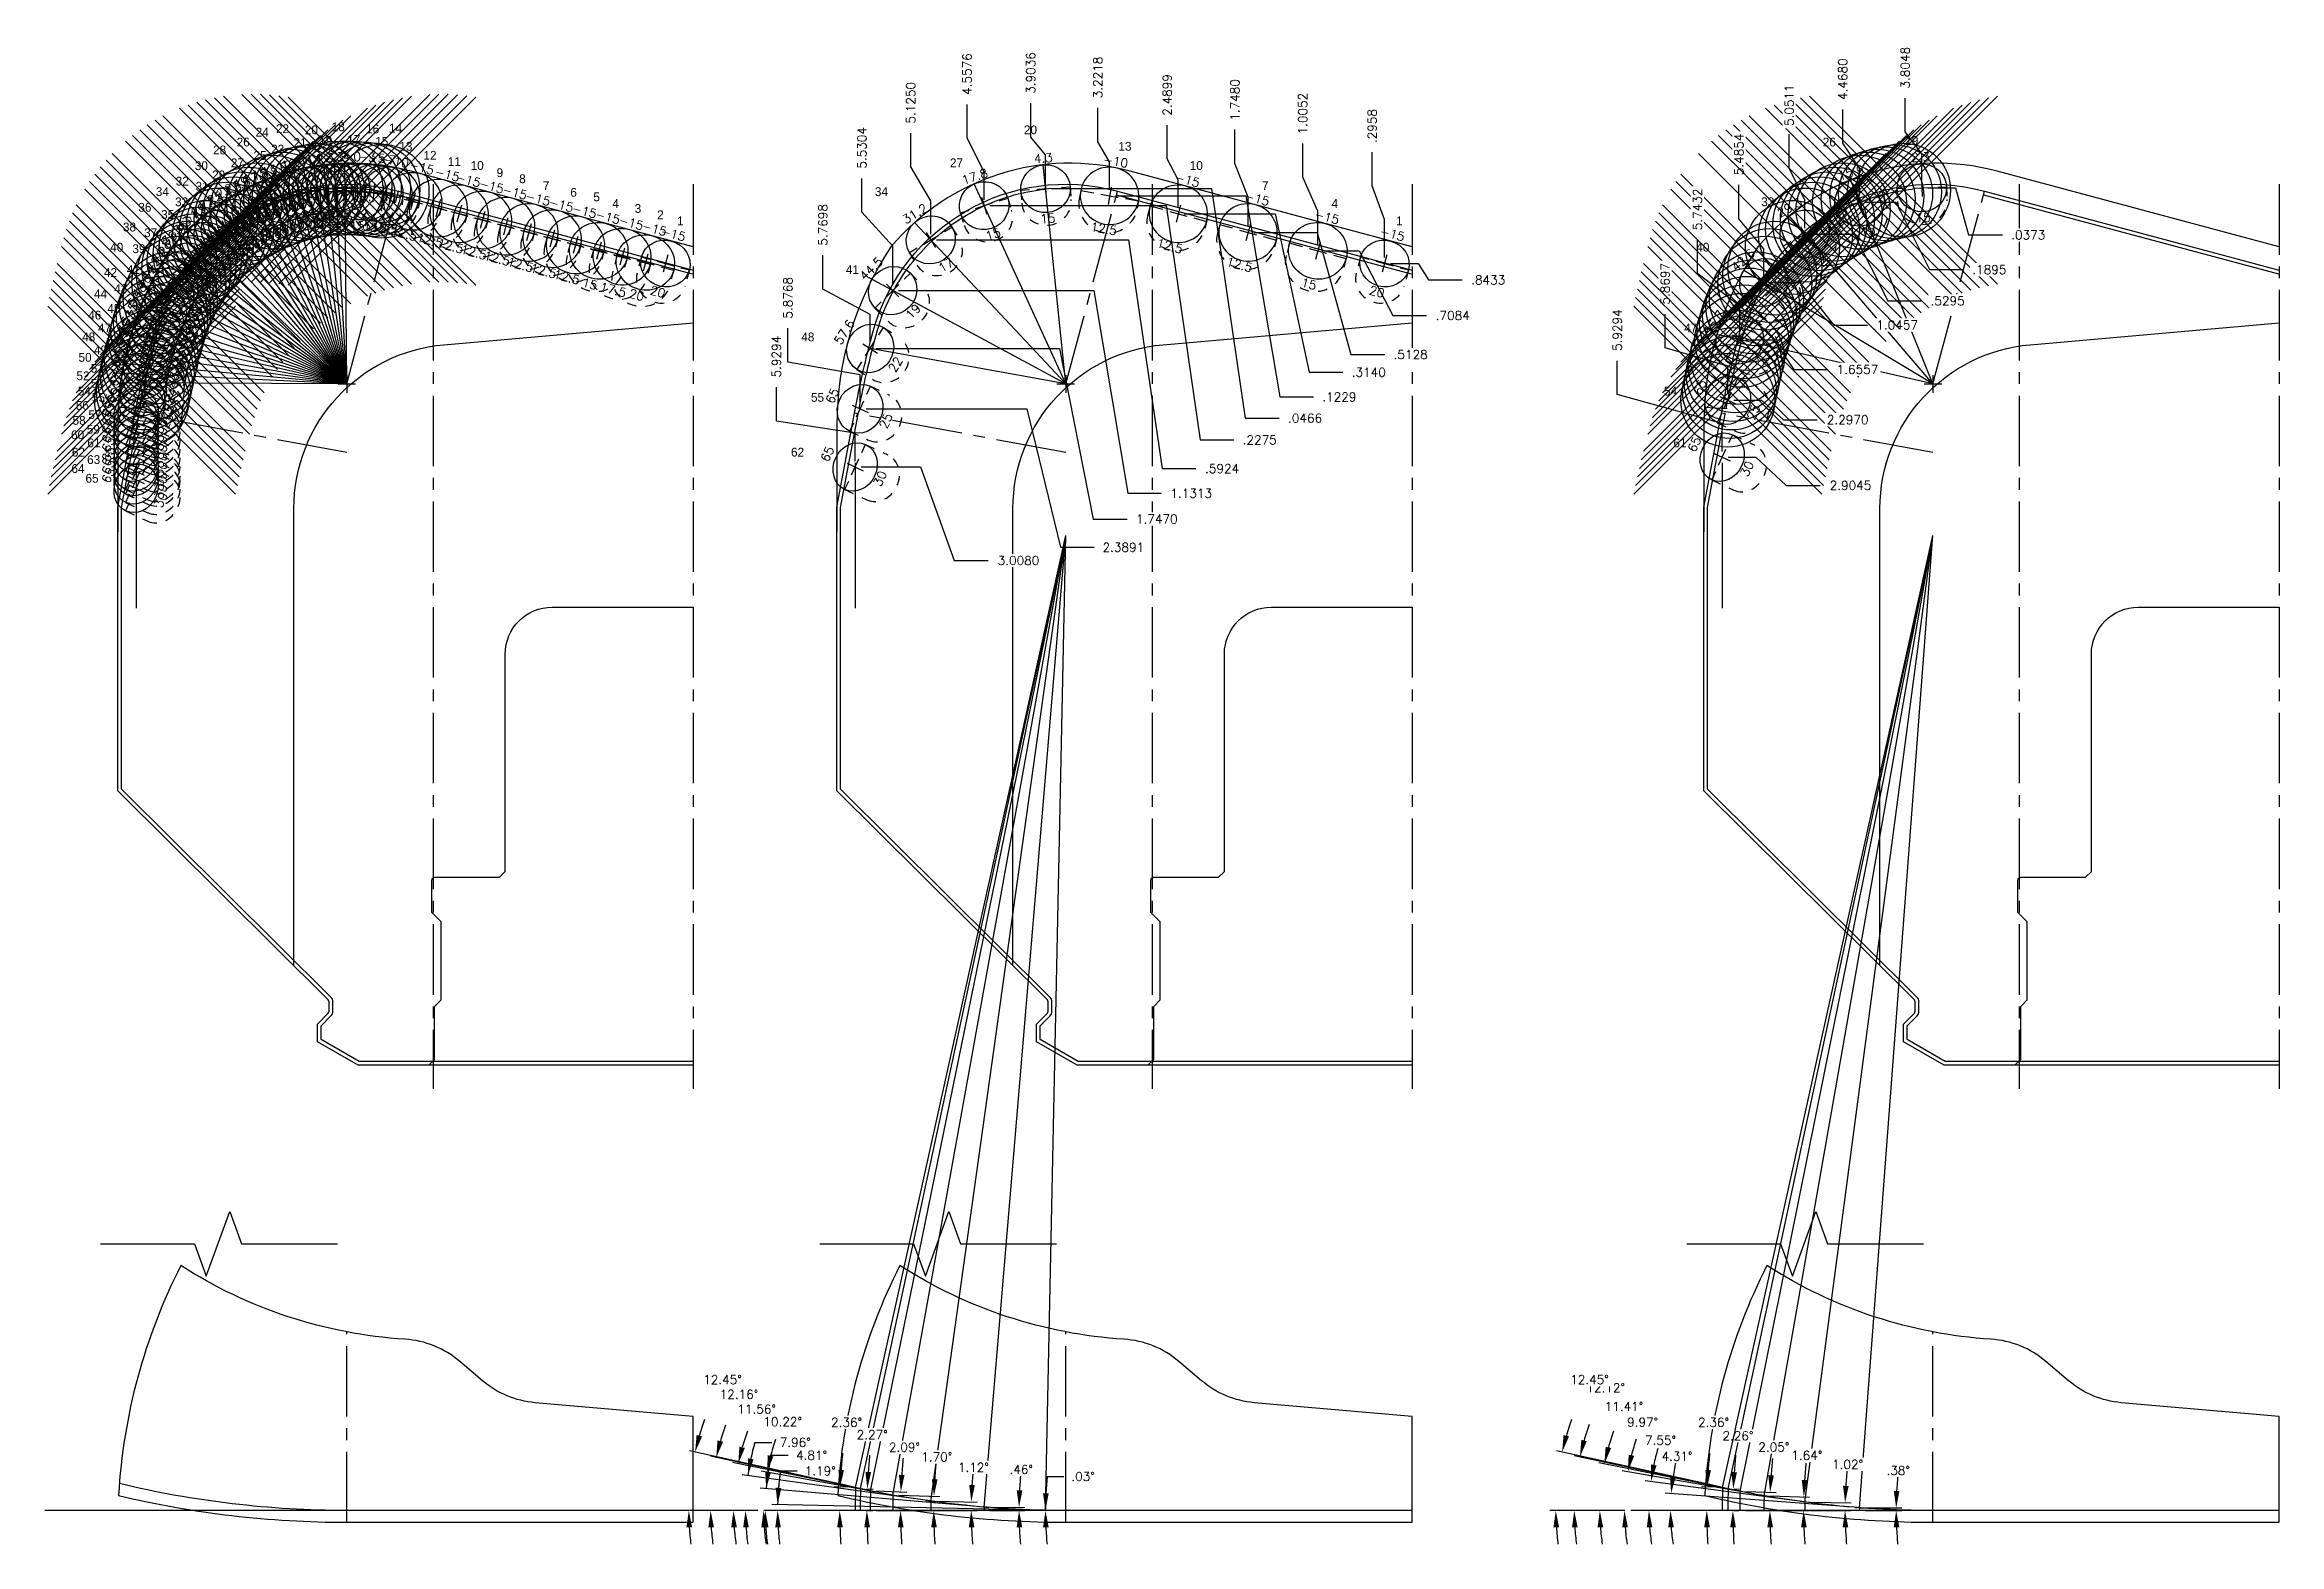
# Model space of a CAD drawing. Extents: x 34 to 150, y -20 to 22.
# Drawn here: x 83.53 to 107.31, y -14.98 to 0.98 of the extents above; entities that cross this region are included whole.
import ezdxf
from ezdxf.enums import TextEntityAlignment as Align

# ---------------------------------------------------------------- set-up
doc = ezdxf.new("R2010")
doc.units = 0
doc.header["$MEASUREMENT"] = 0
doc.header["$PDMODE"] = 35
doc.linetypes.add('CENTER2', pattern=[1.125, 0.75, -0.125, 0.125, -0.125])
doc.linetypes.add('HIDDEN2', pattern=[0.1875, 0.125, -0.0625])
doc.layers.get('0').update_dxf_attribs({"linetype": 'CONTINUOUS'})
doc.layers.get('Defpoints').update_dxf_attribs({"color": 10, "linetype": 'CONTINUOUS'})
for name, color, linetype in [('Blade1', 40, 'CONTINUOUS'), ('Blade3', 210, 'CONTINUOUS'), ('Blade5', 112, 'CONTINUOUS'), ('CDG-37977R1', 7, 'CONTINUOUS'), ('CLine', 5, 'CENTER2'), ('Dims', 4, 'CONTINUOUS'), ('TEXT', 3, 'CONTINUOUS')]:
    doc.layers.add(name, color=color, linetype=linetype)
for name, color, linetype, true_color in [('Blade2', 7, 'CONTINUOUS', 0xcccc00), ('Blade4', 7, 'CONTINUOUS', 0x00cccc), ('Blade6', 190, 'CONTINUOUS', 0x7f00ff), ('Blade7', 7, 'CONTINUOUS', 0xcc00cc)]:
    doc.layers.add(name, color=color, linetype=linetype, true_color=true_color)
doc.styles.add('RomanS', font='romans')
doc.dimstyles.get("Standard").update_dxf_attribs({"dimtxt": 0.094, "dimasz": 0.18, "dimexe": 0.0625, "dimexo": 0.0625, "dimgap": 0.09, "dimtad": 0, "dimtih": 1, "dimtoh": 1, "dimdec": 4, "dimzin": 4, "dimdsep": 46, "dimtxsty": 'RomanS', "dimcen": 0.09, "dimazin": 1, "dimtfac": 1, "dimtdec": 4, "dimtofl": 0, "dimtmove": 0, "dimatfit": 1, "dimfxl": 1, "dimtfill": 1, "dimtolj": 1, "dimtzin": 0, "dimarcsym": 0})

msp = doc.modelspace()

# ---------------------------------------------------------------- texts
at = {"layer": 'Blade1'}
for s, p in [('20', (86.29924, 0.02464)), ('27', (85.51173, -0.32627)), ('13', (87.3051, -0.15008)), ('10', (88.06389, -0.3547)), ('7', (88.83315, -0.56882)), ('34', (84.71304, -0.63271)), ('4', (89.57278, -0.75904)), ('1', (90.26065, -0.94341)), ('41', (84.40434, -1.46266)), ('48', (83.92943, -2.17879)), ('55', (84.03275, -2.82216)), ('62', (83.81999, -3.40509))]:
    msp.add_text(s, height=0.09375, dxfattribs=at).set_placement(p)
at = {"layer": 'Blade2'}
for s, p in [('19', (86.45121, -0.08859)), ('26', (85.57375, -0.10497)), ('33', (84.91877, -0.74144)), ('40', (84.2277, -1.22368)), ('47', (84.09854, -2.08298)), ('54', (83.88275, -2.75487)), ('61', (83.98462, -3.3064))]:
    msp.add_text(s, height=0.09375, dxfattribs=at).set_placement(p)
at = {"layer": 'Blade3'}
for s, p in [('18', (86.58538, 0.05704)), ('25', (85.75227, -0.24751)), ('12', (87.56229, -0.24593)), ('32', (84.92524, -0.52076)), ('9', (88.34026, -0.4307)), ('6', (89.12496, -0.63986)), ('3', (89.80978, -0.81161)), ('39', (84.46423, -1.23984)), ('46', (83.99406, -1.94627)), ('53', (84.02206, -2.67289)), ('60', (83.81089, -3.21938))]:
    msp.add_text(s, height=0.09375, dxfattribs=at).set_placement(p)
at = {"layer": 'Blade4'}
for s, p in [('24', (85.77558, 0.0004)), ('17', (86.7502, -0.07846)), ('31', (85.13689, -0.57601)), ('38', (84.36298, -1.00948)), ('45', (84.19754, -1.87602)), ('52', (83.86911, -2.59216)), ('59', (83.9789, -3.16156))]:
    msp.add_text(s, height=0.09375, dxfattribs=at).set_placement(p)
at = {"layer": 'Blade5'}
for s, p in [('16', (86.95151, 0.03473)), ('23', (85.94116, -0.18068)), ('11', (87.82079, -0.31322)), ('30', (85.12827, -0.35641)), ('8', (88.58061, -0.49568)), ('5', (89.36984, -0.68807)), ('2', (90.04915, -0.87908)), ('37', (84.58917, -1.06976)), ('44', (84.05536, -1.71993)), ('51', (84.02099, -2.5125)), ('58', (83.82708, -3.06651)), ('65', (83.96495, -3.68306))]:
    msp.add_text(s, height=0.09375, dxfattribs=at).set_placement(p)
at = {"layer": 'Blade6'}
for s, p in [('22', (85.99216, 0.03673)), ('15', (87.04871, -0.09791)), ('29', (85.31246, -0.45437)), ('36', (84.52778, -0.79957)), ('43', (84.27078, -1.66503)), ('50', (83.89065, -2.39624)), ('57', (83.9959, -3.00588)), ('64', (83.81581, -3.57961))]:
    msp.add_text(s, height=0.09375, dxfattribs=at).set_placement(p)
at = {"layer": 'Blade7'}
for s, p in [('14', (87.19416, 0.04294)), ('28', (85.32323, -0.18956)), ('21', (86.17974, -0.11122)), ('35', (84.77013, -0.876)), ('42', (84.16091, -1.49387)), ('49', (84.05546, -2.31766)), ('56', (83.86153, -2.90763)), ('63', (83.982, -3.48434))]:
    msp.add_text(s, height=0.09375, dxfattribs=at).set_placement(p)

# ---------------------------------------------------------------- blocks, each defined once
blk = doc.blocks.new('CMark')
at = {"layer": 'CLine'}
for p, q in [((-0.094, 0), (0.094, 0)), ((0, 0.094), (0, -0.094))]:
    blk.add_line(p, q, dxfattribs=at)
blk = doc.blocks.new('1313@20')
for p, q in [((-0.17, 0), (-0.265, 0)), ((0.171, 0), (0.264, 0))]:
    blk.add_line(p, q)
at = {"color": 8, "linetype": 'HIDDEN2', "ltscale": 0.5}
blk.add_line((-0.265, 0), (-0.265, -0.178), dxfattribs=at)
at = {"color": 8, "linetype": 'HIDDEN2', "ltscale": 0.5, "flags": 128}
blk.add_lwpolyline([(0.264, 0), (0.264, -0.178)], dxfattribs=at)
blk.add_ellipse((0, 0), major_axis=(0.264, 0), ratio=0.939693)
at = {"color": 8, "linetype": 'HIDDEN2', "ltscale": 0.5}
blk.add_ellipse((0, -0.178), major_axis=(0.264, 0), ratio=0.939693, start_param=3.141593, end_param=6.283185, dxfattribs=at)
blk.add_blockref('CMark', (0, 0))
at = {"style": 'RomanS'}
blk.add_text('20', height=0.094, dxfattribs=at).set_placement((0, -0.311), align=Align.MIDDLE_CENTER)
blk.add_attdef('ANG', text='', height=0.094, dxfattribs=at).set_placement((0, 0.251), align=Align.BOTTOM_CENTER)
blk = doc.blocks.new('1613@12.5')
for p, q in [((-0.17, 0), (-0.312, 0)), ((0.171, 0), (0.312, 0))]:
    blk.add_line(p, q)
at = {"color": 8, "linetype": 'HIDDEN2', "ltscale": 0.5}
blk.add_line((-0.312, 0), (-0.312, -0.09), dxfattribs=at)
at = {"color": 8, "linetype": 'HIDDEN2', "ltscale": 0.5, "flags": 128}
blk.add_lwpolyline([(0.312, 0.022), (0.312, -0.09)], dxfattribs=at)
blk.add_ellipse((0, 0), major_axis=(-0.312, 0), ratio=0.97632, start_param=3.141593, end_param=9.424778)
at = {"color": 8, "linetype": 'HIDDEN2', "ltscale": 0.5}
blk.add_ellipse((0, -0.09), major_axis=(-0.312, 0), ratio=0.97632, start_param=0, end_param=3.141593, dxfattribs=at)
blk.add_blockref('CMark', (0, 0))
at = {"style": 'RomanS'}
blk.add_text('12.5', height=0.094, dxfattribs=at).set_placement((0, -0.355), align=Align.MIDDLE_CENTER)
blk.add_attdef('ANG', text='', height=0.094, dxfattribs=at).set_placement((0, 0.298), align=Align.BOTTOM_CENTER)
blk = doc.blocks.new('1313@15')
for p, q in [((-0.17, 0), (-0.265, 0)), ((0.171, 0), (0.264, 0))]:
    blk.add_line(p, q)
at = {"color": 8, "linetype": 'HIDDEN2', "ltscale": 0.5}
blk.add_line((-0.265, 0), (-0.265, -0.135), dxfattribs=at)
at = {"color": 8, "linetype": 'HIDDEN2', "ltscale": 0.5, "flags": 128}
blk.add_lwpolyline([(0.264, 0), (0.264, -0.135)], dxfattribs=at)
blk.add_ellipse((0, 0), major_axis=(0.264, 0), ratio=0.965926)
at = {"color": 8, "linetype": 'HIDDEN2', "ltscale": 0.5}
blk.add_ellipse((0, -0.135), major_axis=(0.264, 0), ratio=0.965926, start_param=3.141593, end_param=6.283185, dxfattribs=at)
blk.add_blockref('CMark', (0, 0))
at = {"style": 'RomanS'}
blk.add_text('15', height=0.094, dxfattribs=at).set_placement((0, -0.318), align=Align.MIDDLE_CENTER)
blk.add_attdef('ANG', text='', height=0.094, dxfattribs=at).set_placement((0, 0.251), align=Align.BOTTOM_CENTER)
blk = doc.blocks.new('1313@17')
for p, q in [((-0.17, 0), (-0.265, 0)), ((0.171, 0), (0.264, 0))]:
    blk.add_line(p, q)
at = {"color": 8, "linetype": 'HIDDEN2', "ltscale": 0.5}
blk.add_line((-0.265, 0), (-0.265, -0.152), dxfattribs=at)
at = {"color": 8, "linetype": 'HIDDEN2', "ltscale": 0.5, "flags": 128}
blk.add_lwpolyline([(0.264, 0), (0.264, -0.152)], dxfattribs=at)
blk.add_ellipse((0, 0), major_axis=(0.264, 0), ratio=0.956305)
at = {"color": 8, "linetype": 'HIDDEN2', "ltscale": 0.5}
blk.add_ellipse((0, -0.152), major_axis=(0.264, 0), ratio=0.92388, start_param=3.141593, end_param=6.283185, dxfattribs=at)
blk.add_blockref('CMark', (0, 0))
at = {"style": 'RomanS'}
blk.add_text('17', height=0.094, dxfattribs=at).set_placement((0, -0.311), align=Align.MIDDLE_CENTER)
blk.add_attdef('ANG', text='', height=0.094, dxfattribs=at).set_placement((0, 0.251), align=Align.BOTTOM_CENTER)
blk = doc.blocks.new('1313@19')
for p, q in [((-0.17, 0), (-0.265, 0)), ((0.171, 0), (0.264, 0))]:
    blk.add_line(p, q)
at = {"color": 8, "linetype": 'HIDDEN2', "ltscale": 0.5}
blk.add_line((-0.265, 0), (-0.265, -0.199), dxfattribs=at)
at = {"color": 8, "linetype": 'HIDDEN2', "ltscale": 0.5, "flags": 128}
blk.add_lwpolyline([(0.264, 0), (0.264, -0.199)], dxfattribs=at)
blk.add_ellipse((0, 0), major_axis=(0.264, 0), ratio=0.945519)
at = {"color": 8, "linetype": 'HIDDEN2', "ltscale": 0.5}
blk.add_ellipse((0, -0.199), major_axis=(0.264, 0), ratio=0.92388, start_param=3.141593, end_param=6.283185, dxfattribs=at)
blk.add_blockref('CMark', (0, 0))
at = {"style": 'RomanS'}
blk.add_text('19', height=0.094, dxfattribs=at).set_placement((0, -0.311), align=Align.MIDDLE_CENTER)
blk.add_attdef('ANG', text='', height=0.094, dxfattribs=at).set_placement((0, 0.251), align=Align.BOTTOM_CENTER)
blk = doc.blocks.new('1313@22')
for p, q in [((-0.17, 0), (-0.265, 0)), ((0.171, 0), (0.264, 0))]:
    blk.add_line(p, q)
at = {"color": 8, "linetype": 'HIDDEN2', "ltscale": 0.5}
blk.add_line((-0.265, 0), (-0.265, -0.195), dxfattribs=at)
at = {"color": 8, "linetype": 'HIDDEN2', "ltscale": 0.5, "flags": 128}
blk.add_lwpolyline([(0.264, 0), (0.264, -0.195)], dxfattribs=at)
blk.add_ellipse((0, 0), major_axis=(0.264, 0), ratio=0.927184)
at = {"color": 8, "linetype": 'HIDDEN2', "ltscale": 0.5}
blk.add_ellipse((0, -0.195), major_axis=(0.264, 0), ratio=0.927184, start_param=3.141593, end_param=6.283185, dxfattribs=at)
blk.add_blockref('CMark', (0, 0))
at = {"style": 'RomanS'}
blk.add_text('22', height=0.094, dxfattribs=at).set_placement((0, -0.318), align=Align.MIDDLE_CENTER)
blk.add_attdef('ANG', text='', height=0.094, dxfattribs=at).set_placement((0, 0.251), align=Align.BOTTOM_CENTER)
blk = doc.blocks.new('1313@25')
for p, q in [((-0.17, 0), (-0.265, 0)), ((0.171, 0), (0.264, 0))]:
    blk.add_line(p, q)
at = {"color": 8, "linetype": 'HIDDEN2', "ltscale": 0.5}
blk.add_line((-0.265, 0), (-0.265, -0.22), dxfattribs=at)
at = {"color": 8, "linetype": 'HIDDEN2', "ltscale": 0.5, "flags": 128}
blk.add_lwpolyline([(0.264, 0), (0.264, -0.22)], dxfattribs=at)
blk.add_ellipse((0, 0), major_axis=(0.264, 0), ratio=0.906308)
at = {"color": 8, "linetype": 'HIDDEN2', "ltscale": 0.5}
blk.add_ellipse((0, -0.22), major_axis=(0.264, 0), ratio=0.906308, start_param=3.141593, end_param=6.283185, dxfattribs=at)
blk.add_blockref('CMark', (0, 0))
at = {"style": 'RomanS'}
blk.add_text('25', height=0.094, dxfattribs=at).set_placement((0, -0.302), align=Align.MIDDLE_CENTER)
blk.add_attdef('ANG', text='', height=0.094, dxfattribs=at).set_placement((0, 0.251), align=Align.BOTTOM_CENTER)
blk = doc.blocks.new('1313@30')
for p, q in [((-0.17, 0), (-0.265, 0)), ((0.171, 0), (0.264, 0))]:
    blk.add_line(p, q)
at = {"color": 8, "linetype": 'HIDDEN2', "ltscale": 0.5}
blk.add_line((-0.265, 0), (-0.265, -0.26), dxfattribs=at)
at = {"color": 8, "linetype": 'HIDDEN2', "ltscale": 0.5, "flags": 128}
blk.add_lwpolyline([(0.264, 0), (0.264, -0.26)], dxfattribs=at)
blk.add_ellipse((0, 0), major_axis=(0.264, 0), ratio=0.866025)
at = {"color": 8, "linetype": 'HIDDEN2', "ltscale": 0.5}
blk.add_ellipse((0, -0.26), major_axis=(0.264, 0), ratio=0.866025, start_param=3.141593, end_param=6.283185, dxfattribs=at)
blk.add_blockref('CMark', (0, 0))
at = {"style": 'RomanS'}
blk.add_text('30', height=0.094, dxfattribs=at).set_placement((0, -0.292), align=Align.MIDDLE_CENTER)
blk.add_attdef('ANG', text='', height=0.094, dxfattribs=at).set_placement((0, 0.251), align=Align.BOTTOM_CENTER)
blk = doc.blocks.new('1313@16')
for p, q in [((-0.17, 0), (-0.265, 0)), ((0.171, 0), (0.264, 0))]:
    blk.add_line(p, q)
at = {"color": 8, "linetype": 'HIDDEN2', "ltscale": 0.5}
blk.add_line((-0.265, 0), (-0.265, -0.143), dxfattribs=at)
at = {"color": 8, "linetype": 'HIDDEN2', "ltscale": 0.5, "flags": 128}
blk.add_lwpolyline([(0.264, 0), (0.264, -0.143)], dxfattribs=at)
blk.add_ellipse((0, 0), major_axis=(0.264, 0), ratio=0.961262)
at = {"color": 8, "linetype": 'HIDDEN2', "ltscale": 0.5}
blk.add_ellipse((0, -0.143), major_axis=(0.264, 0), ratio=0.961262, start_param=3.141593, end_param=6.283185, dxfattribs=at)
blk.add_blockref('CMark', (0, 0))
at = {"style": 'RomanS'}
blk.add_text('16', height=0.094, dxfattribs=at).set_placement((0, -0.318), align=Align.MIDDLE_CENTER)
blk.add_attdef('ANG', text='', height=0.094, dxfattribs=at).set_placement((0, 0.251), align=Align.BOTTOM_CENTER)
blk = doc.blocks.new('1313@18')
for p, q in [((-0.17, 0), (-0.265, 0)), ((0.171, 0), (0.264, 0))]:
    blk.add_line(p, q)
at = {"color": 8, "linetype": 'HIDDEN2', "ltscale": 0.5}
blk.add_line((-0.265, 0), (-0.265, -0.161), dxfattribs=at)
at = {"color": 8, "linetype": 'HIDDEN2', "ltscale": 0.5, "flags": 128}
blk.add_lwpolyline([(0.264, 0), (0.264, -0.161)], dxfattribs=at)
blk.add_ellipse((0, 0), major_axis=(0.264, 0), ratio=0.951057)
at = {"color": 8, "linetype": 'HIDDEN2', "ltscale": 0.5}
blk.add_ellipse((0, -0.161), major_axis=(0.264, 0), ratio=0.951057, start_param=3.141593, end_param=6.283185, dxfattribs=at)
blk.add_blockref('CMark', (0, 0))
at = {"style": 'RomanS'}
blk.add_text('18', height=0.094, dxfattribs=at).set_placement((0, -0.318), align=Align.MIDDLE_CENTER)
blk.add_attdef('ANG', text='', height=0.094, dxfattribs=at).set_placement((0, 0.251), align=Align.BOTTOM_CENTER)
blk = doc.blocks.new('1313@21')
for p, q in [((-0.17, 0), (-0.265, 0)), ((0.171, 0), (0.264, 0))]:
    blk.add_line(p, q)
at = {"color": 8, "linetype": 'HIDDEN2', "ltscale": 0.5}
blk.add_line((-0.265, 0), (-0.265, -0.199), dxfattribs=at)
at = {"color": 8, "linetype": 'HIDDEN2', "ltscale": 0.5, "flags": 128}
blk.add_lwpolyline([(0.264, 0), (0.264, -0.199)], dxfattribs=at)
blk.add_ellipse((0, 0), major_axis=(0.264, 0), ratio=0.93358)
at = {"color": 8, "linetype": 'HIDDEN2', "ltscale": 0.5}
blk.add_ellipse((0, -0.199), major_axis=(0.264, 0), ratio=0.92388, start_param=3.141593, end_param=6.283185, dxfattribs=at)
blk.add_blockref('CMark', (0, 0))
at = {"style": 'RomanS'}
blk.add_text('21', height=0.094, dxfattribs=at).set_placement((0, -0.311), align=Align.MIDDLE_CENTER)
blk.add_attdef('ANG', text='', height=0.094, dxfattribs=at).set_placement((0, 0.251), align=Align.BOTTOM_CENTER)
blk = doc.blocks.new('1313@24')
for p, q in [((-0.17, 0), (-0.265, 0)), ((0.171, 0), (0.264, 0))]:
    blk.add_line(p, q)
at = {"color": 8, "linetype": 'HIDDEN2', "ltscale": 0.5}
blk.add_line((-0.265, 0), (-0.265, -0.212), dxfattribs=at)
at = {"color": 8, "linetype": 'HIDDEN2', "ltscale": 0.5, "flags": 128}
blk.add_lwpolyline([(0.264, 0), (0.264, -0.212)], dxfattribs=at)
blk.add_ellipse((0, 0), major_axis=(0.264, 0), ratio=0.913535)
at = {"color": 8, "linetype": 'HIDDEN2', "ltscale": 0.5}
blk.add_ellipse((0, -0.212), major_axis=(0.264, 0), ratio=0.913535, start_param=3.141593, end_param=6.283185, dxfattribs=at)
blk.add_blockref('CMark', (0, 0))
at = {"style": 'RomanS'}
blk.add_text('24', height=0.094, dxfattribs=at).set_placement((0, -0.318), align=Align.MIDDLE_CENTER)
blk.add_attdef('ANG', text='', height=0.094, dxfattribs=at).set_placement((0, 0.251), align=Align.BOTTOM_CENTER)
blk = doc.blocks.new('1313@23')
for p, q in [((-0.17, 0), (-0.265, 0)), ((0.171, 0), (0.264, 0))]:
    blk.add_line(p, q)
at = {"color": 8, "linetype": 'HIDDEN2', "ltscale": 0.5}
blk.add_line((-0.265, 0), (-0.265, -0.199), dxfattribs=at)
at = {"color": 8, "linetype": 'HIDDEN2', "ltscale": 0.5, "flags": 128}
blk.add_lwpolyline([(0.264, 0), (0.264, -0.199)], dxfattribs=at)
blk.add_ellipse((0, 0), major_axis=(0.264, 0), ratio=0.920505)
at = {"color": 8, "linetype": 'HIDDEN2', "ltscale": 0.5}
blk.add_ellipse((0, -0.199), major_axis=(0.264, 0), ratio=0.92388, start_param=3.141593, end_param=6.283185, dxfattribs=at)
blk.add_blockref('CMark', (0, 0))
at = {"style": 'RomanS'}
blk.add_text('23', height=0.094, dxfattribs=at).set_placement((0, -0.311), align=Align.MIDDLE_CENTER)
blk.add_attdef('ANG', text='', height=0.094, dxfattribs=at).set_placement((0, 0.251), align=Align.BOTTOM_CENTER)
blk = doc.blocks.new('*D372')
at = {"layer": 'Defpoints', "color": 0, "transparency": 16777216}
for p in [(91.184, -14.621), (91.331, -14.6), (94.133, -14.618), (94.233, -14.62), (94.399, -14.621)]:
    blk.add_point(p, dxfattribs=at)
at = {"layer": 'Dims', "color": 0, "lineweight": -2, "transparency": 16777216}
for p, q in [((91.361, -14.2), (91.541, -14.2)), ((94.07, -14.616), (91.269, -14.558))]:
    blk.add_line(p, q, dxfattribs=at)
for start, end in [(171.8339, 178.8068), (171.8371, 175.3219), (183.4848, 186.9697)]:
    blk.add_arc((94.291, -14.621), 2.96, start, end, dxfattribs=at)
at = {"layer": 'Dims', "color": 0, "transparency": 16777216}
for points in [[(91.371, -14.381), (91.311, -14.378), (91.331, -14.559)], [(91.306, -14.802), (91.366, -14.8), (91.331, -14.621)]]:
    blk.add_solid(points, dxfattribs=at)
at = {"layer": 'Dims', "color": 0, "transparency": 16777216, "insert": (91.785, -14.2), "char_height": 0.094, "attachment_point": 5, "style": 'RomanS', "bg_fill": 3, "box_fill_scale": 1.25, "bg_fill_color": 256, "bg_fill_true_color": 13158600, "bg_fill_transparency": 0}
blk.add_mtext('\\A1;1.19°', dxfattribs=at)
blk = doc.blocks.new('*D373')
at = {"layer": 'Defpoints', "color": 0, "transparency": 16777216}
for p in [(91.184, -14.621), (91.2, -14.544), (93.479, -14.58), (93.579, -14.589), (94.399, -14.621)]:
    blk.add_point(p, dxfattribs=at)
at = {"layer": 'Dims', "color": 0, "lineweight": -2, "transparency": 16777216}
for p, q in [((91.262, -14.033), (91.442, -14.033)), ((93.417, -14.575), (91.147, -14.384))]:
    blk.add_line(p, q, dxfattribs=at)
for start, end in [(167.7219, 175.1901), (167.7259, 171.458), (183.7321, 187.4642)]:
    blk.add_arc((93.963, -14.621), 2.764, start, end, dxfattribs=at)
at = {"layer": 'Dims', "color": 0, "transparency": 16777216}
for points in [[(91.26, -14.214), (91.2, -14.207), (91.209, -14.389)], [(91.175, -14.802), (91.235, -14.8), (91.199, -14.621)]]:
    blk.add_solid(points, dxfattribs=at)
at = {"layer": 'Dims', "color": 0, "transparency": 16777216, "insert": (91.693, -14.033), "char_height": 0.094, "attachment_point": 5, "style": 'RomanS', "bg_fill": 3, "box_fill_scale": 1.25, "bg_fill_color": 256, "bg_fill_true_color": 13158600, "bg_fill_transparency": 0}
blk.add_mtext('\\A1;4.81°', dxfattribs=at)
blk = doc.blocks.new('*D374')
at = {"layer": 'Defpoints', "color": 0, "transparency": 16777216}
for p in [(90.991, -14.496), (91.184, -14.621), (92.913, -14.514), (93.012, -14.528), (94.399, -14.621)]:
    blk.add_point(p, dxfattribs=at)
at = {"layer": 'Dims', "color": 0, "lineweight": -2, "transparency": 16777216}
for p, q in [((91.088, -13.896), (91.268, -13.896)), ((92.851, -14.505), (90.953, -14.24)), ((91.122, -14.621), (90.926, -14.621))]:
    blk.add_line(p, q, dxfattribs=at)
for start, end in [(164.3631, 172.0413), (164.3674, 168.2043), (183.837, 187.6739)]:
    blk.add_arc((93.677, -14.621), 2.688, start, end, dxfattribs=at)
at = {"layer": 'Dims', "color": 0, "transparency": 16777216}
for points in [[(91.075, -14.076), (91.016, -14.066), (91.014, -14.249)], [(90.965, -14.802), (91.025, -14.8), (90.989, -14.621)]]:
    blk.add_solid(points, dxfattribs=at)
at = {"layer": 'Dims', "color": 0, "transparency": 16777216, "insert": (91.519, -13.896), "char_height": 0.094, "attachment_point": 5, "style": 'RomanS', "bg_fill": 3, "box_fill_scale": 1.25, "bg_fill_color": 256, "bg_fill_true_color": 13158600, "bg_fill_transparency": 0}
blk.add_mtext('\\A1;7.96°', dxfattribs=at)
blk = doc.blocks.new('*D375')
at = {"layer": 'Defpoints', "color": 0, "transparency": 16777216}
for p in [(91.185, -14.485), (92.509, -14.447), (92.607, -14.465), (91.184, -14.621), (94.399, -14.621)]:
    blk.add_point(p, dxfattribs=at)
at = {"layer": 'Dims', "color": 0, "lineweight": -2, "transparency": 16777216}
for p, q in [((92.448, -14.436), (91.156, -14.204)), ((91.122, -14.621), (91.119, -14.621))]:
    blk.add_line(p, q, dxfattribs=at)
for start, end in [(160.7715, 165.2768), (184.5053, 189.0106)]:
    blk.add_arc((93.471, -14.621), 2.29, start, end, dxfattribs=at)
at = {"layer": 'Dims', "color": 0, "transparency": 16777216}
for points in [[(91.286, -14.045), (91.227, -14.032), (91.218, -14.215)], [(91.158, -14.802), (91.218, -14.8), (91.181, -14.621)]]:
    blk.add_solid(points, dxfattribs=at)
at = {"layer": 'Dims', "color": 0, "transparency": 16777216, "insert": (91.385, -13.676), "char_height": 0.094, "attachment_point": 5, "style": 'RomanS', "bg_fill": 3, "box_fill_scale": 1.25, "bg_fill_color": 256, "bg_fill_true_color": 13158600, "bg_fill_transparency": 0}
blk.add_mtext('\\A1;10.22°', dxfattribs=at)
blk = doc.blocks.new('*D376')
at = {"layer": 'Defpoints', "color": 0, "transparency": 16777216}
for p in [(90.867, -14.454), (92.271, -14.401), (92.369, -14.421), (91.184, -14.621), (94.399, -14.621)]:
    blk.add_point(p, dxfattribs=at)
at = {"layer": 'Dims', "color": 0, "lineweight": -2, "transparency": 16777216}
for p, q in [((92.21, -14.388), (90.851, -14.11)), ((91.122, -14.621), (90.799, -14.621))]:
    blk.add_line(p, q, dxfattribs=at)
for start, end in [(160.1497, 164.2967), (184.147, 188.2941)]:
    blk.add_arc((93.349, -14.621), 2.487, start, end, dxfattribs=at)
at = {"layer": 'Dims', "color": 0, "transparency": 16777216}
for points in [[(90.983, -13.955), (90.925, -13.941), (90.912, -14.123)], [(90.838, -14.802), (90.898, -14.8), (90.861, -14.621)]]:
    blk.add_solid(points, dxfattribs=at)
at = {"layer": 'Dims', "color": 0, "transparency": 16777216, "insert": (91.108, -13.542), "char_height": 0.094, "attachment_point": 5, "style": 'RomanS', "bg_fill": 3, "box_fill_scale": 1.25, "bg_fill_color": 256, "bg_fill_true_color": 13158600, "bg_fill_transparency": 0}
blk.add_mtext('\\A1;11.56°', dxfattribs=at)
blk = doc.blocks.new('*D377')
at = {"layer": 'Defpoints', "color": 0, "transparency": 16777216}
for p in [(90.624, -14.432), (92.165, -14.378), (92.263, -14.399), (91.184, -14.621), (94.399, -14.621)]:
    blk.add_point(p, dxfattribs=at)
at = {"layer": 'Dims', "color": 0, "lineweight": -2, "transparency": 16777216}
for p, q in [((92.104, -14.365), (90.617, -14.044)), ((91.122, -14.621), (90.555, -14.621))]:
    blk.add_line(p, q, dxfattribs=at)
for start, end in [(160.1356, 163.9898), (183.8542, 187.7083)]:
    blk.add_arc((93.294, -14.621), 2.676, start, end, dxfattribs=at)
at = {"layer": 'Dims', "color": 0, "transparency": 16777216}
for points in [[(90.751, -13.89), (90.692, -13.875), (90.678, -14.057)], [(90.594, -14.802), (90.654, -14.8), (90.618, -14.621)]]:
    blk.add_solid(points, dxfattribs=at)
at = {"layer": 'Dims', "color": 0, "transparency": 16777216, "insert": (90.92, -13.385), "char_height": 0.094, "attachment_point": 5, "style": 'RomanS', "bg_fill": 3, "box_fill_scale": 1.25, "bg_fill_color": 256, "bg_fill_true_color": 13158600, "bg_fill_transparency": 0}
blk.add_mtext('\\A1;12.16°', dxfattribs=at)
blk = doc.blocks.new('*D378')
at = {"layer": 'Defpoints', "color": 0, "transparency": 16777216}
for p in [(90.393, -14.412), (92.113, -14.366), (92.211, -14.388), (91.184, -14.621), (94.399, -14.621)]:
    blk.add_point(p, dxfattribs=at)
at = {"layer": 'Dims', "color": 0, "lineweight": -2, "transparency": 16777216}
for p, q in [((92.052, -14.353), (90.392, -13.986)), ((91.122, -14.621), (90.323, -14.621))]:
    blk.add_line(p, q, dxfattribs=at)
for start, end in [(160.3895, 163.9693), (183.5798, 187.1597)]:
    blk.add_arc((93.267, -14.621), 2.881, start, end, dxfattribs=at)
at = {"layer": 'Dims', "color": 0, "transparency": 16777216}
for points in [[(90.527, -13.833), (90.469, -13.818), (90.453, -14)], [(90.361, -14.802), (90.421, -14.8), (90.386, -14.621)]]:
    blk.add_solid(points, dxfattribs=at)
at = {"layer": 'Dims', "color": 0, "transparency": 16777216, "insert": (90.745, -13.228), "char_height": 0.094, "attachment_point": 5, "style": 'RomanS', "bg_fill": 3, "box_fill_scale": 1.25, "bg_fill_color": 256, "bg_fill_true_color": 13158600, "bg_fill_transparency": 0}
blk.add_mtext('\\A1;12.45°', dxfattribs=at)
blk = doc.blocks.new('*D379')
at = {"layer": 'Defpoints', "color": 0, "transparency": 16777216}
for p in [(94.182, -14.62), (94.183, -14.619), (94.183, -14.621), (98.086, -14.621)]:
    blk.add_point(p, dxfattribs=at)
at = {"layer": 'Dims', "color": 0, "lineweight": -2, "transparency": 16777216}
for p, q in [((94.199, -14.259), (94.379, -14.259)), ((94.12, -14.619), (94.119, -14.619)), ((94.12, -14.621), (94.119, -14.621))]:
    blk.add_line(p, q, dxfattribs=at)
for start, end in [(174.6823, 179.967), (174.6837, 177.3253), (182.6417, 185.2833)]:
    blk.add_arc((98.086, -14.621), 3.904, start, end, dxfattribs=at)
at = {"layer": 'Dims', "color": 0, "transparency": 16777216}
for points in [[(94.216, -14.439), (94.156, -14.438), (94.182, -14.619)], [(94.156, -14.802), (94.216, -14.8), (94.182, -14.621)]]:
    blk.add_solid(points, dxfattribs=at)
at = {"layer": 'Dims', "color": 0, "transparency": 16777216, "insert": (94.583, -14.259), "char_height": 0.094, "attachment_point": 5, "style": 'RomanS', "bg_fill": 3, "box_fill_scale": 1.25, "bg_fill_color": 256, "bg_fill_true_color": 13158600, "bg_fill_transparency": 0}
blk.add_mtext('\\A1;.03°', dxfattribs=at)
blk = doc.blocks.new('*D380')
at = {"layer": 'Defpoints', "color": 0, "transparency": 16777216}
for p in [(93.529, -14.584), (93.529, -14.621), (93.901, -14.61), (98.086, -14.621)]:
    blk.add_point(p, dxfattribs=at)
at = {"layer": 'Dims', "color": 0, "lineweight": -2, "transparency": 16777216}
for p, q in [((93.591, -14.585), (93.963, -14.588)), ((93.591, -14.621), (93.963, -14.621))]:
    blk.add_line(p, q, dxfattribs=at)
for start, end in [(174.6123, 177.0765), (182.4642, 184.9284)]:
    blk.add_arc((98.086, -14.621), 4.186, start, end, dxfattribs=at)
at = {"layer": 'Dims', "color": 0, "transparency": 16777216}
for points in [[(93.936, -14.408), (93.876, -14.407), (93.901, -14.587)], [(93.875, -14.801), (93.935, -14.8), (93.901, -14.621)]]:
    blk.add_solid(points, dxfattribs=at)
at = {"layer": 'Dims', "color": 0, "transparency": 16777216, "insert": (93.924, -14.184), "char_height": 0.094, "attachment_point": 5, "style": 'RomanS', "bg_fill": 3, "box_fill_scale": 1.25, "bg_fill_color": 256, "bg_fill_true_color": 13158600, "bg_fill_transparency": 0}
blk.add_mtext('\\A1;.46°', dxfattribs=at)
blk = doc.blocks.new('*D381')
at = {"layer": 'Defpoints', "color": 0, "transparency": 16777216}
for p in [(92.961, -14.621), (92.962, -14.521), (93.392, -14.59), (98.086, -14.621)]:
    blk.add_point(p, dxfattribs=at)
at = {"layer": 'Dims', "color": 0, "lineweight": -2, "transparency": 16777216}
for p, q in [((93.024, -14.621), (93.455, -14.621)), ((93.025, -14.522), (93.456, -14.531))]:
    blk.add_line(p, q, dxfattribs=at)
for start, end in [(174.4881, 176.6854), (182.1973, 184.3946)]:
    blk.add_arc((98.086, -14.621), 4.694, start, end, dxfattribs=at)
at = {"layer": 'Dims', "color": 0, "transparency": 16777216}
for points in [[(93.43, -14.351), (93.37, -14.348), (93.393, -14.529)], [(93.366, -14.801), (93.426, -14.8), (93.392, -14.621)]]:
    blk.add_solid(points, dxfattribs=at)
at = {"layer": 'Dims', "color": 0, "transparency": 16777216, "insert": (93.415, -14.162), "char_height": 0.094, "attachment_point": 5, "style": 'RomanS', "bg_fill": 3, "box_fill_scale": 1.25, "bg_fill_color": 256, "bg_fill_true_color": 13158600, "bg_fill_transparency": 0}
blk.add_mtext('\\A1;1.12°', dxfattribs=at)
blk = doc.blocks.new('*D382')
at = {"layer": 'Defpoints', "color": 0, "transparency": 16777216}
for p in [(92.558, -14.456), (92.556, -14.621), (92.993, -14.57), (98.086, -14.621)]:
    blk.add_point(p, dxfattribs=at)
at = {"layer": 'Dims', "color": 0, "lineweight": -2, "transparency": 16777216}
for p, q in [((92.621, -14.458), (93.057, -14.471)), ((92.618, -14.621), (93.055, -14.621))]:
    blk.add_line(p, q, dxfattribs=at)
for start, end in [(174.2454, 176.2702), (182.0248, 184.0497)]:
    blk.add_arc((98.086, -14.621), 5.094, start, end, dxfattribs=at)
at = {"layer": 'Dims', "color": 0, "transparency": 16777216}
for points in [[(93.033, -14.291), (92.973, -14.288), (92.995, -14.469)], [(92.966, -14.801), (93.026, -14.8), (92.993, -14.621)]]:
    blk.add_solid(points, dxfattribs=at)
at = {"layer": 'Dims', "color": 0, "transparency": 16777216, "insert": (93.025, -14.051), "char_height": 0.094, "attachment_point": 5, "style": 'RomanS', "bg_fill": 3, "box_fill_scale": 1.25, "bg_fill_color": 256, "bg_fill_true_color": 13158600, "bg_fill_transparency": 0}
blk.add_mtext('\\A1;1.70°', dxfattribs=at)
blk = doc.blocks.new('*D383')
at = {"layer": 'Defpoints', "color": 0, "transparency": 16777216}
for p in [(92.32, -14.411), (92.316, -14.621), (92.64, -14.555), (98.086, -14.621)]:
    blk.add_point(p, dxfattribs=at)
at = {"layer": 'Dims', "color": 0, "lineweight": -2, "transparency": 16777216}
for p, q in [((92.383, -14.413), (92.705, -14.425)), ((92.379, -14.621), (92.702, -14.621))]:
    blk.add_line(p, q, dxfattribs=at)
for start, end in [(174.1241, 176.0176), (181.8934, 183.7869)]:
    blk.add_arc((98.086, -14.621), 5.447, start, end, dxfattribs=at)
at = {"layer": 'Dims', "color": 0, "transparency": 16777216}
for points in [[(92.682, -14.244), (92.622, -14.241), (92.643, -14.422)], [(92.612, -14.801), (92.672, -14.8), (92.639, -14.621)]]:
    blk.add_solid(points, dxfattribs=at)
at = {"layer": 'Dims', "color": 0, "transparency": 16777216, "insert": (92.681, -13.948), "char_height": 0.094, "attachment_point": 5, "style": 'RomanS', "bg_fill": 3, "box_fill_scale": 1.25, "bg_fill_color": 256, "bg_fill_true_color": 13158600, "bg_fill_transparency": 0}
blk.add_mtext('\\A1;2.09°', dxfattribs=at)
blk = doc.blocks.new('*D384')
at = {"layer": 'Defpoints', "color": 0, "transparency": 16777216}
for p in [(92.214, -14.388), (92.209, -14.621), (92.282, -14.544), (98.086, -14.621)]:
    blk.add_point(p, dxfattribs=at)
at = {"layer": 'Dims', "color": 0, "lineweight": -2, "transparency": 16777216}
for p, q in [((92.276, -14.391), (92.348, -14.394)), ((92.272, -14.621), (92.344, -14.621))]:
    blk.add_line(p, q, dxfattribs=at)
for start, end in [(174.1779, 175.9547), (181.7767, 183.5535)]:
    blk.add_arc((98.086, -14.621), 5.805, start, end, dxfattribs=at)
at = {"layer": 'Dims', "color": 0, "transparency": 16777216}
for points in [[(92.326, -14.213), (92.266, -14.21), (92.286, -14.391)], [(92.254, -14.801), (92.314, -14.8), (92.281, -14.621)]]:
    blk.add_solid(points, dxfattribs=at)
at = {"layer": 'Dims', "color": 0, "transparency": 16777216, "insert": (92.338, -13.814), "char_height": 0.094, "attachment_point": 5, "style": 'RomanS', "bg_fill": 3, "box_fill_scale": 1.25, "bg_fill_color": 256, "bg_fill_true_color": 13158600, "bg_fill_transparency": 0}
blk.add_mtext('\\A1;2.27°', dxfattribs=at)
blk = doc.blocks.new('*D385')
at = {"layer": 'Defpoints', "color": 0, "transparency": 16777216}
for p in [(92.162, -14.377), (91.993, -14.537), (92.157, -14.621), (98.086, -14.621)]:
    blk.add_point(p, dxfattribs=at)
at = {"layer": 'Dims', "color": 0, "lineweight": -2, "transparency": 16777216}
for p, q in [((92.099, -14.374), (91.935, -14.368)), ((92.094, -14.621), (91.93, -14.621))]:
    blk.add_line(p, q, dxfattribs=at)
for start, end in [(174.2566, 175.949), (181.6924, 183.3849)]:
    blk.add_arc((98.086, -14.621), 6.094, start, end, dxfattribs=at)
at = {"layer": 'Dims', "color": 0, "transparency": 16777216}
for points in [[(92.037, -14.192), (91.978, -14.189), (91.997, -14.37)], [(91.965, -14.801), (92.025, -14.8), (91.992, -14.621)]]:
    blk.add_solid(points, dxfattribs=at)
at = {"layer": 'Dims', "color": 0, "transparency": 16777216, "insert": (92.065, -13.683), "char_height": 0.094, "attachment_point": 5, "style": 'RomanS', "bg_fill": 3, "box_fill_scale": 1.25, "bg_fill_color": 256, "bg_fill_true_color": 13158600, "bg_fill_transparency": 0}
blk.add_mtext('\\A1;2.36°', dxfattribs=at)
blk = doc.blocks.new('*D386')
at = {"layer": 'Defpoints', "color": 0, "transparency": 16777216}
for p in [(98.086, -0.507), (97.79, -1.351)]:
    blk.add_point(p, dxfattribs=at)
at = {"layer": 'Dims', "color": 0, "lineweight": -2, "transparency": 16777216}
for p, q in [((97.659, -0.524), (97.659, -0.164)), ((97.79, -0.884), (97.659, -0.524)), ((97.79, -1.288), (97.79, -0.884))]:
    blk.add_line(p, q, dxfattribs=at)
at = {"layer": 'Dims', "color": 0, "transparency": 16777216, "insert": (97.659, 0.112), "char_height": 0.094, "attachment_point": 5, "rotation": 90, "style": 'RomanS', "bg_fill": 3, "box_fill_scale": 1.25, "bg_fill_color": 256, "bg_fill_true_color": 13158600, "bg_fill_transparency": 0}
blk.add_mtext('\\A1;.2958', dxfattribs=at)
at = {"layer": 'Defpoints', "color": 0, "transparency": 16777216}
blk.add_point((97.659, -0.164), dxfattribs=at)
blk = doc.blocks.new('*D358')
at = {"layer": 'Defpoints', "color": 0, "transparency": 16777216}
for p in [(98.086, -0.507), (97.081, -1.216)]:
    blk.add_point(p, dxfattribs=at)
at = {"layer": 'Dims', "color": 0, "lineweight": -2, "transparency": 16777216}
for p, q in [((96.92, -0.433), (96.92, -0.073)), ((97.081, -0.793), (96.92, -0.433)), ((97.081, -1.153), (97.081, -0.793))]:
    blk.add_line(p, q, dxfattribs=at)
at = {"layer": 'Dims', "color": 0, "transparency": 16777216, "insert": (96.92, 0.244), "char_height": 0.094, "attachment_point": 5, "rotation": 90, "style": 'RomanS', "bg_fill": 3, "box_fill_scale": 1.25, "bg_fill_color": 256, "bg_fill_true_color": 13158600, "bg_fill_transparency": 0}
blk.add_mtext('\\A1;1.0052', dxfattribs=at)
at = {"layer": 'Defpoints', "color": 0, "transparency": 16777216}
blk.add_point((96.92, -0.073), dxfattribs=at)
blk = doc.blocks.new('*D387')
at = {"layer": 'Defpoints', "color": 0, "transparency": 16777216}
for p in [(98.086, -0.507), (96.338, -1.02)]:
    blk.add_point(p, dxfattribs=at)
at = {"layer": 'Dims', "color": 0, "lineweight": -2, "transparency": 16777216}
for p, q in [((96.199, -0.286), (96.199, 0.074)), ((96.338, -0.646), (96.199, -0.286)), ((96.338, -0.958), (96.338, -0.646))]:
    blk.add_line(p, q, dxfattribs=at)
at = {"layer": 'Dims', "color": 0, "transparency": 16777216, "insert": (96.199, 0.39), "char_height": 0.094, "attachment_point": 5, "rotation": 90, "style": 'RomanS', "bg_fill": 3, "box_fill_scale": 1.25, "bg_fill_color": 256, "bg_fill_true_color": 13158600, "bg_fill_transparency": 0}
blk.add_mtext('\\A1;1.7480', dxfattribs=at)
at = {"layer": 'Defpoints', "color": 0, "transparency": 16777216}
blk.add_point((96.199, 0.074), dxfattribs=at)
blk = doc.blocks.new('*D388')
at = {"layer": 'Defpoints', "color": 0, "transparency": 16777216}
for p in [(98.086, -0.507), (95.596, -0.821)]:
    blk.add_point(p, dxfattribs=at)
at = {"layer": 'Dims', "color": 0, "lineweight": -2, "transparency": 16777216}
for p, q in [((95.478, -0.237), (95.478, 0.123)), ((95.596, -0.461), (95.478, -0.237)), ((95.596, -0.759), (95.596, -0.461))]:
    blk.add_line(p, q, dxfattribs=at)
at = {"layer": 'Dims', "color": 0, "transparency": 16777216, "insert": (95.478, 0.443), "char_height": 0.094, "attachment_point": 5, "rotation": 90, "style": 'RomanS', "bg_fill": 3, "box_fill_scale": 1.25, "bg_fill_color": 256, "bg_fill_true_color": 13158600, "bg_fill_transparency": 0}
blk.add_mtext('\\A1;2.4899', dxfattribs=at)
at = {"layer": 'Defpoints', "color": 0, "transparency": 16777216}
blk.add_point((95.478, 0.123), dxfattribs=at)
blk = doc.blocks.new('*D389')
at = {"layer": 'Defpoints', "color": 0, "transparency": 16777216}
for p in [(94.864, -0.63), (98.086, -0.507)]:
    blk.add_point(p, dxfattribs=at)
at = {"layer": 'Dims', "color": 0, "lineweight": -2, "transparency": 16777216}
for p, q in [((94.739, -0.054), (94.739, 0.306)), ((94.864, -0.27), (94.739, -0.054)), ((94.864, -0.568), (94.864, -0.27))]:
    blk.add_line(p, q, dxfattribs=at)
at = {"layer": 'Dims', "color": 0, "transparency": 16777216, "insert": (94.739, 0.629), "char_height": 0.094, "attachment_point": 5, "rotation": 90, "style": 'RomanS', "bg_fill": 3, "box_fill_scale": 1.25, "bg_fill_color": 256, "bg_fill_true_color": 13158600, "bg_fill_transparency": 0}
blk.add_mtext('\\A1;3.2218', dxfattribs=at)
at = {"layer": 'Defpoints', "color": 0, "transparency": 16777216}
blk.add_point((94.739, 0.306), dxfattribs=at)
blk = doc.blocks.new('*D390')
at = {"layer": 'Defpoints', "color": 0, "transparency": 16777216}
for p in [(94.183, -0.554), (98.086, -0.507)]:
    blk.add_point(p, dxfattribs=at)
at = {"layer": 'Dims', "color": 0, "lineweight": -2, "transparency": 16777216}
for p, q in [((94.025, -0.005), (94.025, 0.355)), ((94.183, -0.194), (94.025, -0.005)), ((94.183, -0.492), (94.183, -0.194))]:
    blk.add_line(p, q, dxfattribs=at)
at = {"layer": 'Dims', "color": 0, "transparency": 16777216, "insert": (94.025, 0.677), "char_height": 0.094, "attachment_point": 5, "rotation": 90, "style": 'RomanS', "bg_fill": 3, "box_fill_scale": 1.25, "bg_fill_color": 256, "bg_fill_true_color": 13158600, "bg_fill_transparency": 0}
blk.add_mtext('\\A1;3.9036', dxfattribs=at)
at = {"layer": 'Defpoints', "color": 0, "transparency": 16777216}
blk.add_point((94.025, 0.355), dxfattribs=at)
blk = doc.blocks.new('*D391')
at = {"layer": 'Defpoints', "color": 0, "transparency": 16777216}
for p in [(98.086, -0.507), (93.529, -0.735)]:
    blk.add_point(p, dxfattribs=at)
at = {"layer": 'Dims', "color": 0, "lineweight": -2, "transparency": 16777216}
for p, q in [((93.347, -0.017), (93.347, 0.343)), ((93.529, -0.375), (93.347, -0.017)), ((93.529, -0.673), (93.529, -0.375))]:
    blk.add_line(p, q, dxfattribs=at)
at = {"layer": 'Dims', "color": 0, "transparency": 16777216, "insert": (93.347, 0.665), "char_height": 0.094, "attachment_point": 5, "rotation": 90, "style": 'RomanS', "bg_fill": 3, "box_fill_scale": 1.25, "bg_fill_color": 256, "bg_fill_true_color": 13158600, "bg_fill_transparency": 0}
blk.add_mtext('\\A1;4.5576', dxfattribs=at)
at = {"layer": 'Defpoints', "color": 0, "transparency": 16777216}
blk.add_point((93.347, 0.343), dxfattribs=at)
blk = doc.blocks.new('*D392')
at = {"layer": 'Defpoints', "color": 0, "transparency": 16777216}
for p in [(98.086, -0.507), (92.961, -1.1)]:
    blk.add_point(p, dxfattribs=at)
at = {"layer": 'Dims', "color": 0, "lineweight": -2, "transparency": 16777216}
for p, q in [((92.748, -0.322), (92.748, 0.038)), ((92.961, -0.682), (92.748, -0.322)), ((92.961, -1.037), (92.961, -0.682))]:
    blk.add_line(p, q, dxfattribs=at)
at = {"layer": 'Dims', "color": 0, "transparency": 16777216, "insert": (92.748, 0.36), "char_height": 0.094, "attachment_point": 5, "rotation": 90, "style": 'RomanS', "bg_fill": 3, "box_fill_scale": 1.25, "bg_fill_color": 256, "bg_fill_true_color": 13158600, "bg_fill_transparency": 0}
blk.add_mtext('\\A1;5.1250', dxfattribs=at)
at = {"layer": 'Defpoints', "color": 0, "transparency": 16777216}
blk.add_point((92.748, 0.038), dxfattribs=at)
blk = doc.blocks.new('*D393')
at = {"layer": 'Defpoints', "color": 0, "transparency": 16777216}
for p in [(98.086, -0.507), (92.556, -1.639)]:
    blk.add_point(p, dxfattribs=at)
at = {"layer": 'Dims', "color": 0, "lineweight": -2, "transparency": 16777216}
for p, q in [((92.229, -0.805), (92.229, -0.445)), ((92.556, -1.165), (92.229, -0.805)), ((92.556, -1.576), (92.556, -1.165))]:
    blk.add_line(p, q, dxfattribs=at)
at = {"layer": 'Dims', "color": 0, "transparency": 16777216, "insert": (92.229, -0.12), "char_height": 0.094, "attachment_point": 5, "rotation": 90, "style": 'RomanS', "bg_fill": 3, "box_fill_scale": 1.25, "bg_fill_color": 256, "bg_fill_true_color": 13158600, "bg_fill_transparency": 0}
blk.add_mtext('\\A1;5.5304', dxfattribs=at)
at = {"layer": 'Defpoints', "color": 0, "transparency": 16777216}
blk.add_point((92.229, -0.445), dxfattribs=at)
blk = doc.blocks.new('*D394')
at = {"layer": 'Defpoints', "color": 0, "transparency": 16777216}
for p in [(98.086, -0.507), (92.316, -2.254)]:
    blk.add_point(p, dxfattribs=at)
at = {"layer": 'Dims', "color": 0, "lineweight": -2, "transparency": 16777216}
for p, q in [((91.813, -1.622), (91.813, -1.262)), ((92.316, -1.894), (91.813, -1.622)), ((92.316, -2.192), (92.316, -1.894))]:
    blk.add_line(p, q, dxfattribs=at)
at = {"layer": 'Dims', "color": 0, "transparency": 16777216, "insert": (91.813, -0.94), "char_height": 0.094, "attachment_point": 5, "rotation": 90, "style": 'RomanS', "bg_fill": 3, "box_fill_scale": 1.25, "bg_fill_color": 256, "bg_fill_true_color": 13158600, "bg_fill_transparency": 0}
blk.add_mtext('\\A1;5.7698', dxfattribs=at)
at = {"layer": 'Defpoints', "color": 0, "transparency": 16777216}
blk.add_point((91.813, -1.262), dxfattribs=at)
blk = doc.blocks.new('*D395')
at = {"layer": 'Defpoints', "color": 0, "transparency": 16777216}
for p in [(98.086, -0.507), (92.209, -2.897)]:
    blk.add_point(p, dxfattribs=at)
at = {"layer": 'Dims', "color": 0, "lineweight": -2, "transparency": 16777216}
for p, q in [((91.441, -2.399), (91.441, -2.039)), ((92.209, -2.537), (91.441, -2.399)), ((92.209, -2.834), (92.209, -2.537))]:
    blk.add_line(p, q, dxfattribs=at)
at = {"layer": 'Dims', "color": 0, "transparency": 16777216, "insert": (91.441, -1.716), "char_height": 0.094, "attachment_point": 5, "rotation": 90, "style": 'RomanS', "bg_fill": 3, "box_fill_scale": 1.25, "bg_fill_color": 256, "bg_fill_true_color": 13158600, "bg_fill_transparency": 0}
blk.add_mtext('\\A1;5.8768', dxfattribs=at)
at = {"layer": 'Defpoints', "color": 0, "transparency": 16777216}
blk.add_point((91.441, -2.039), dxfattribs=at)
blk = doc.blocks.new('*D396')
at = {"layer": 'Defpoints', "color": 0, "transparency": 16777216}
for p in [(98.086, -0.507), (92.157, -3.516)]:
    blk.add_point(p, dxfattribs=at)
at = {"layer": 'Dims', "color": 0, "lineweight": -2, "transparency": 16777216}
for p, q in [((91.318, -3.027), (91.318, -2.667)), ((92.157, -3.156), (91.318, -3.027)), ((92.157, -3.453), (92.157, -3.156))]:
    blk.add_line(p, q, dxfattribs=at)
at = {"layer": 'Dims', "color": 0, "transparency": 16777216, "insert": (91.318, -2.342), "char_height": 0.094, "attachment_point": 5, "rotation": 90, "style": 'RomanS', "bg_fill": 3, "box_fill_scale": 1.25, "bg_fill_color": 256, "bg_fill_true_color": 13158600, "bg_fill_transparency": 0}
blk.add_mtext('\\A1;5.9294', dxfattribs=at)
at = {"layer": 'Defpoints', "color": 0, "transparency": 16777216}
blk.add_point((91.318, -2.667), dxfattribs=at)
blk = doc.blocks.new('*D397')
at = {"layer": 'Defpoints', "color": 0, "transparency": 16777216}
for p in [(98.086, -0.507), (97.79, -1.351)]:
    blk.add_point(p, dxfattribs=at)
at = {"layer": 'Dims', "color": 0, "lineweight": -2, "transparency": 16777216}
for p, q in [((97.853, -1.351), (98.15, -1.351)), ((98.15, -1.351), (98.258, -1.526)), ((98.258, -1.526), (98.618, -1.526))]:
    blk.add_line(p, q, dxfattribs=at)
at = {"layer": 'Dims', "color": 0, "transparency": 16777216, "insert": (98.894, -1.526), "char_height": 0.094, "attachment_point": 5, "style": 'RomanS', "bg_fill": 3, "box_fill_scale": 1.25, "bg_fill_color": 256, "bg_fill_true_color": 13158600, "bg_fill_transparency": 0}
blk.add_mtext('\\A1;.8433', dxfattribs=at)
at = {"layer": 'Defpoints', "color": 0, "transparency": 16777216}
blk.add_point((98.618, -1.526), dxfattribs=at)
blk = doc.blocks.new('*D359')
at = {"layer": 'Defpoints', "color": 0, "transparency": 16777216}
for p in [(98.086, -0.507), (97.081, -1.216)]:
    blk.add_point(p, dxfattribs=at)
at = {"layer": 'Dims', "color": 0, "lineweight": -2, "transparency": 16777216}
for p, q in [((97.144, -1.216), (97.519, -1.216)), ((97.519, -1.216), (97.879, -1.904)), ((97.879, -1.904), (98.239, -1.904))]:
    blk.add_line(p, q, dxfattribs=at)
at = {"layer": 'Dims', "color": 0, "transparency": 16777216, "insert": (98.517, -1.904), "char_height": 0.094, "attachment_point": 5, "style": 'RomanS', "bg_fill": 3, "box_fill_scale": 1.25, "bg_fill_color": 256, "bg_fill_true_color": 13158600, "bg_fill_transparency": 0}
blk.add_mtext('\\A1;.7084', dxfattribs=at)
at = {"layer": 'Defpoints', "color": 0, "transparency": 16777216}
blk.add_point((98.239, -1.904), dxfattribs=at)
blk = doc.blocks.new('*D398')
at = {"layer": 'Defpoints', "color": 0, "transparency": 16777216}
for p in [(98.086, -0.507), (96.338, -1.02)]:
    blk.add_point(p, dxfattribs=at)
at = {"layer": 'Dims', "color": 0, "lineweight": -2, "transparency": 16777216}
for p, q in [((96.401, -1.02), (97.073, -1.02)), ((97.073, -1.02), (97.433, -2.319)), ((97.433, -2.319), (97.793, -2.319))]:
    blk.add_line(p, q, dxfattribs=at)
at = {"layer": 'Dims', "color": 0, "transparency": 16777216, "insert": (98.069, -2.319), "char_height": 0.094, "attachment_point": 5, "style": 'RomanS', "bg_fill": 3, "box_fill_scale": 1.25, "bg_fill_color": 256, "bg_fill_true_color": 13158600, "bg_fill_transparency": 0}
blk.add_mtext('\\A1;.5128', dxfattribs=at)
at = {"layer": 'Defpoints', "color": 0, "transparency": 16777216}
blk.add_point((97.793, -2.319), dxfattribs=at)
blk = doc.blocks.new('*D399')
at = {"layer": 'Defpoints', "color": 0, "transparency": 16777216}
for p in [(98.086, -0.507), (95.596, -0.821)]:
    blk.add_point(p, dxfattribs=at)
at = {"layer": 'Dims', "color": 0, "lineweight": -2, "transparency": 16777216}
for p, q in [((95.659, -0.821), (96.628, -0.821)), ((96.628, -0.821), (96.988, -2.508)), ((96.988, -2.508), (97.348, -2.508))]:
    blk.add_line(p, q, dxfattribs=at)
at = {"layer": 'Dims', "color": 0, "transparency": 16777216, "insert": (97.623, -2.508), "char_height": 0.094, "attachment_point": 5, "style": 'RomanS', "bg_fill": 3, "box_fill_scale": 1.25, "bg_fill_color": 256, "bg_fill_true_color": 13158600, "bg_fill_transparency": 0}
blk.add_mtext('\\A1;.3140', dxfattribs=at)
at = {"layer": 'Defpoints', "color": 0, "transparency": 16777216}
blk.add_point((97.348, -2.508), dxfattribs=at)
blk = doc.blocks.new('*D400')
at = {"layer": 'Defpoints', "color": 0, "transparency": 16777216}
for p in [(94.864, -0.63), (98.086, -0.507)]:
    blk.add_point(p, dxfattribs=at)
at = {"layer": 'Dims', "color": 0, "lineweight": -2, "transparency": 16777216}
for p, q in [((94.927, -0.63), (96.316, -0.63)), ((96.316, -0.63), (96.676, -2.771)), ((96.676, -2.771), (97.036, -2.771))]:
    blk.add_line(p, q, dxfattribs=at)
at = {"layer": 'Dims', "color": 0, "transparency": 16777216, "insert": (97.31, -2.771), "char_height": 0.094, "attachment_point": 5, "style": 'RomanS', "bg_fill": 3, "box_fill_scale": 1.25, "bg_fill_color": 256, "bg_fill_true_color": 13158600, "bg_fill_transparency": 0}
blk.add_mtext('\\A1;.1229', dxfattribs=at)
at = {"layer": 'Defpoints', "color": 0, "transparency": 16777216}
blk.add_point((97.036, -2.771), dxfattribs=at)
blk = doc.blocks.new('*D401')
at = {"layer": 'Defpoints', "color": 0, "transparency": 16777216}
for p in [(94.183, -0.554), (98.086, -0.507)]:
    blk.add_point(p, dxfattribs=at)
at = {"layer": 'Dims', "color": 0, "lineweight": -2, "transparency": 16777216}
for p, q in [((94.245, -0.554), (95.949, -0.554)), ((95.949, -0.554), (96.309, -2.996)), ((96.309, -2.996), (96.669, -2.996))]:
    blk.add_line(p, q, dxfattribs=at)
at = {"layer": 'Dims', "color": 0, "transparency": 16777216, "insert": (96.945, -2.996), "char_height": 0.094, "attachment_point": 5, "style": 'RomanS', "bg_fill": 3, "box_fill_scale": 1.25, "bg_fill_color": 256, "bg_fill_true_color": 13158600, "bg_fill_transparency": 0}
blk.add_mtext('\\A1;.0466', dxfattribs=at)
at = {"layer": 'Defpoints', "color": 0, "transparency": 16777216}
blk.add_point((96.669, -2.996), dxfattribs=at)
blk = doc.blocks.new('*D402')
at = {"layer": 'Defpoints', "color": 0, "transparency": 16777216}
for p in [(98.086, -0.507), (93.529, -0.735)]:
    blk.add_point(p, dxfattribs=at)
at = {"layer": 'Dims', "color": 0, "lineweight": -2, "transparency": 16777216}
for p, q in [((93.591, -0.735), (95.467, -0.735)), ((95.467, -0.735), (95.827, -3.228)), ((95.827, -3.228), (96.187, -3.228))]:
    blk.add_line(p, q, dxfattribs=at)
at = {"layer": 'Dims', "color": 0, "transparency": 16777216, "insert": (96.462, -3.228), "char_height": 0.094, "attachment_point": 5, "style": 'RomanS', "bg_fill": 3, "box_fill_scale": 1.25, "bg_fill_color": 256, "bg_fill_true_color": 13158600, "bg_fill_transparency": 0}
blk.add_mtext('\\A1;.2275', dxfattribs=at)
at = {"layer": 'Defpoints', "color": 0, "transparency": 16777216}
blk.add_point((96.187, -3.228), dxfattribs=at)
blk = doc.blocks.new('*D403')
at = {"layer": 'Defpoints', "color": 0, "transparency": 16777216}
for p in [(98.086, -0.507), (92.961, -1.1)]:
    blk.add_point(p, dxfattribs=at)
at = {"layer": 'Dims', "color": 0, "lineweight": -2, "transparency": 16777216}
for p, q in [((93.024, -1.1), (95.064, -1.1)), ((95.064, -1.1), (95.424, -3.533)), ((95.424, -3.533), (95.784, -3.533))]:
    blk.add_line(p, q, dxfattribs=at)
at = {"layer": 'Dims', "color": 0, "transparency": 16777216, "insert": (96.062, -3.533), "char_height": 0.094, "attachment_point": 5, "style": 'RomanS', "bg_fill": 3, "box_fill_scale": 1.25, "bg_fill_color": 256, "bg_fill_true_color": 13158600, "bg_fill_transparency": 0}
blk.add_mtext('\\A1;.5924', dxfattribs=at)
at = {"layer": 'Defpoints', "color": 0, "transparency": 16777216}
blk.add_point((95.784, -3.533), dxfattribs=at)
blk = doc.blocks.new('*D404')
at = {"layer": 'Defpoints', "color": 0, "transparency": 16777216}
for p in [(98.086, -0.507), (92.556, -1.639)]:
    blk.add_point(p, dxfattribs=at)
at = {"layer": 'Dims', "color": 0, "lineweight": -2, "transparency": 16777216}
for p, q in [((92.618, -1.639), (94.697, -1.639)), ((94.697, -1.639), (95.057, -3.796)), ((95.057, -3.796), (95.417, -3.796))]:
    blk.add_line(p, q, dxfattribs=at)
at = {"layer": 'Dims', "color": 0, "transparency": 16777216, "insert": (95.733, -3.796), "char_height": 0.094, "attachment_point": 5, "style": 'RomanS', "bg_fill": 3, "box_fill_scale": 1.25, "bg_fill_color": 256, "bg_fill_true_color": 13158600, "bg_fill_transparency": 0}
blk.add_mtext('\\A1;1.1313', dxfattribs=at)
at = {"layer": 'Defpoints', "color": 0, "transparency": 16777216}
blk.add_point((95.417, -3.796), dxfattribs=at)
blk = doc.blocks.new('*D405')
at = {"layer": 'Defpoints', "color": 0, "transparency": 16777216}
for p in [(98.086, -0.507), (92.316, -2.254)]:
    blk.add_point(p, dxfattribs=at)
at = {"layer": 'Dims', "color": 0, "lineweight": -2, "transparency": 16777216}
for p, q in [((92.379, -2.254), (94.331, -2.254)), ((94.331, -2.254), (94.691, -4.07)), ((94.691, -4.07), (95.051, -4.07))]:
    blk.add_line(p, q, dxfattribs=at)
at = {"layer": 'Dims', "color": 0, "transparency": 16777216, "insert": (95.367, -4.07), "char_height": 0.094, "attachment_point": 5, "style": 'RomanS', "bg_fill": 3, "box_fill_scale": 1.25, "bg_fill_color": 256, "bg_fill_true_color": 13158600, "bg_fill_transparency": 0}
blk.add_mtext('\\A1;1.7470', dxfattribs=at)
at = {"layer": 'Defpoints', "color": 0, "transparency": 16777216}
blk.add_point((95.051, -4.07), dxfattribs=at)
blk = doc.blocks.new('*D406')
at = {"layer": 'Defpoints', "color": 0, "transparency": 16777216}
for p in [(98.086, -0.507), (92.209, -2.897)]:
    blk.add_point(p, dxfattribs=at)
at = {"layer": 'Dims', "color": 0, "lineweight": -2, "transparency": 16777216}
for p, q in [((92.272, -2.897), (93.982, -2.897)), ((93.982, -2.897), (94.342, -4.371)), ((94.342, -4.371), (94.702, -4.371))]:
    blk.add_line(p, q, dxfattribs=at)
at = {"layer": 'Dims', "color": 0, "transparency": 16777216, "insert": (95.011, -4.371), "char_height": 0.094, "attachment_point": 5, "style": 'RomanS', "bg_fill": 3, "box_fill_scale": 1.25, "bg_fill_color": 256, "bg_fill_true_color": 13158600, "bg_fill_transparency": 0}
blk.add_mtext('\\A1;2.3891', dxfattribs=at)
at = {"layer": 'Defpoints', "color": 0, "transparency": 16777216}
blk.add_point((94.702, -4.371), dxfattribs=at)
blk = doc.blocks.new('*D407')
at = {"layer": 'Defpoints', "color": 0, "transparency": 16777216}
for p in [(98.086, -0.507), (92.157, -3.516)]:
    blk.add_point(p, dxfattribs=at)
at = {"layer": 'Dims', "color": 0, "lineweight": -2, "transparency": 16777216}
for p, q in [((92.219, -3.516), (92.852, -3.516)), ((92.852, -3.516), (93.212, -4.511)), ((93.212, -4.511), (93.572, -4.511))]:
    blk.add_line(p, q, dxfattribs=at)
at = {"layer": 'Dims', "color": 0, "transparency": 16777216, "insert": (93.895, -4.511), "char_height": 0.094, "attachment_point": 5, "style": 'RomanS', "bg_fill": 3, "box_fill_scale": 1.25, "bg_fill_color": 256, "bg_fill_true_color": 13158600, "bg_fill_transparency": 0}
blk.add_mtext('\\A1;3.0080', dxfattribs=at)
at = {"layer": 'Defpoints', "color": 0, "transparency": 16777216}
blk.add_point((93.572, -4.511), dxfattribs=at)
blk = doc.blocks.new('1613@15')
for p, q in [((-0.17, 0), (-0.312, 0)), ((0.171, 0), (0.312, 0))]:
    blk.add_line(p, q)
at = {"color": 8, "linetype": 'HIDDEN2', "ltscale": 0.5}
blk.add_line((-0.312, 0), (-0.312, -0.135), dxfattribs=at)
at = {"color": 8, "linetype": 'HIDDEN2', "ltscale": 0.5, "flags": 128}
blk.add_lwpolyline([(0.312, 0), (0.312, -0.135)], dxfattribs=at)
blk.add_ellipse((0, 0), major_axis=(-0.312, 0), ratio=0.965926, start_param=-3.141592653589793, end_param=3.141592653589793)
at = {"color": 8, "linetype": 'HIDDEN2', "ltscale": 0.5}
blk.add_ellipse((0, -0.135), major_axis=(-0.312, 0), ratio=0.965926, start_param=0, end_param=3.141593, dxfattribs=at)
blk.add_blockref('CMark', (0, 0))
at = {"style": 'RomanS'}
blk.add_text('15', height=0.094, dxfattribs=at).set_placement((0, -0.364), align=Align.MIDDLE_CENTER)
blk.add_attdef('ANG', text='', height=0.094, dxfattribs=at).set_placement((0, 0.298), align=Align.BOTTOM_CENTER)
blk = doc.blocks.new('1613@20')
for p, q in [((-0.17, 0), (-0.312, 0)), ((0.171, 0), (0.312, 0))]:
    blk.add_line(p, q)
at = {"color": 8, "linetype": 'HIDDEN2', "ltscale": 0.5}
blk.add_line((-0.312, 0), (-0.312, -0.178), dxfattribs=at)
at = {"color": 8, "linetype": 'HIDDEN2', "ltscale": 0.5, "flags": 128}
blk.add_lwpolyline([(0.312, 0), (0.312, -0.178)], dxfattribs=at)
blk.add_ellipse((0, 0), major_axis=(-0.312, 0), ratio=0.939693, start_param=-3.141592653589793, end_param=3.141592653589793)
at = {"color": 8, "linetype": 'HIDDEN2', "ltscale": 0.5}
blk.add_ellipse((0, -0.178), major_axis=(-0.312, 0), ratio=0.939693, start_param=0, end_param=3.141593, dxfattribs=at)
blk.add_blockref('CMark', (0, 0))
at = {"style": 'RomanS'}
blk.add_text('20', height=0.094, dxfattribs=at).set_placement((0, -0.356), align=Align.MIDDLE_CENTER)
blk.add_attdef('ANG', text='', height=0.094, dxfattribs=at).set_placement((0, 0.298), align=Align.BOTTOM_CENTER)
blk = doc.blocks.new('1613@17.5')
for p, q in [((-0.17, 0), (-0.312, 0)), ((0.171, 0), (0.312, 0))]:
    blk.add_line(p, q)
at = {"color": 8, "linetype": 'HIDDEN2', "ltscale": 0.5}
blk.add_line((-0.312, 0), (-0.312, -0.159), dxfattribs=at)
at = {"color": 8, "linetype": 'HIDDEN2', "ltscale": 0.5, "flags": 128}
blk.add_lwpolyline([(0.312, 0), (0.312, -0.159)], dxfattribs=at)
at = {"extrusion": (0, 0, -1)}
blk.add_ellipse((0, 0), major_axis=(-0.312, 0), ratio=0.953717, start_param=-3.141592653589793, end_param=3.141592653589793, dxfattribs=at)
at = {"color": 8, "linetype": 'HIDDEN2', "ltscale": 0.5}
blk.add_ellipse((0, -0.159), major_axis=(0.312, 0), ratio=0.953717, start_param=3.141593, end_param=6.283185, dxfattribs=at)
blk.add_blockref('CMark', (0, 0))
at = {"style": 'RomanS'}
blk.add_text('17.5', height=0.094, dxfattribs=at).set_placement((0, -0.364), align=Align.MIDDLE_CENTER)
blk.add_attdef('ANG', text='', height=0.094, dxfattribs=at).set_placement((0, 0.298), align=Align.BOTTOM_CENTER)
blk = doc.blocks.new('*D408')
at = {"layer": 'Defpoints', "color": 0, "transparency": 16777216}
for p in [(100.412, -14.621), (100.834, -14.561), (102.796, -14.588), (102.896, -14.595), (103.626, -14.621)]:
    blk.add_point(p, dxfattribs=at)
at = {"layer": 'Dims', "color": 0, "lineweight": -2, "transparency": 16777216}
blk.add_line((102.734, -14.583), (100.778, -14.436), dxfattribs=at)
for start, end in [(167.0968, 171.3915), (184.2947, 188.5893)]:
    blk.add_arc((103.236, -14.621), 2.402, start, end, dxfattribs=at)
at = {"layer": 'Dims', "color": 0, "transparency": 16777216}
for points in [[(100.89, -14.265), (100.831, -14.258), (100.84, -14.44)], [(100.81, -14.802), (100.87, -14.8), (100.834, -14.621)]]:
    blk.add_solid(points, dxfattribs=at)
at = {"layer": 'Dims', "color": 0, "transparency": 16777216, "insert": (100.904, -14.044), "char_height": 0.094, "attachment_point": 5, "style": 'RomanS', "bg_fill": 3, "box_fill_scale": 1.25, "bg_fill_color": 256, "bg_fill_true_color": 13158600, "bg_fill_transparency": 0}
blk.add_mtext('\\A1;4.31°', dxfattribs=at)
blk = doc.blocks.new('*D409')
at = {"layer": 'Defpoints', "color": 0, "transparency": 16777216}
for p in [(100.412, -14.621), (100.608, -14.518), (102.214, -14.524), (102.313, -14.538), (103.626, -14.621)]:
    blk.add_point(p, dxfattribs=at)
at = {"layer": 'Dims', "color": 0, "lineweight": -2, "transparency": 16777216}
blk.add_line((102.152, -14.516), (100.564, -14.306), dxfattribs=at)
for start, end in [(163.6224, 168.0373), (184.4148, 188.8297)]:
    blk.add_arc((102.942, -14.621), 2.337, start, end, dxfattribs=at)
at = {"layer": 'Dims', "color": 0, "transparency": 16777216}
for points in [[(100.686, -14.142), (100.627, -14.131), (100.626, -14.314)], [(100.582, -14.802), (100.642, -14.8), (100.605, -14.621)]]:
    blk.add_solid(points, dxfattribs=at)
at = {"layer": 'Dims', "color": 0, "transparency": 16777216, "insert": (100.728, -13.874), "char_height": 0.094, "attachment_point": 5, "style": 'RomanS', "bg_fill": 3, "box_fill_scale": 1.25, "bg_fill_color": 256, "bg_fill_true_color": 13158600, "bg_fill_transparency": 0}
blk.add_mtext('\\A1;7.55°', dxfattribs=at)
blk = doc.blocks.new('*D410')
at = {"layer": 'Defpoints', "color": 0, "transparency": 16777216}
for p in [(100.348, -14.483), (101.781, -14.456), (101.88, -14.473), (100.412, -14.621), (103.626, -14.621)]:
    blk.add_point(p, dxfattribs=at)
at = {"layer": 'Dims', "color": 0, "lineweight": -2, "transparency": 16777216}
for p, q in [((101.72, -14.445), (100.319, -14.199)), ((100.349, -14.621), (100.282, -14.621))]:
    blk.add_line(p, q, dxfattribs=at)
for start, end in [(161.354, 165.6935), (184.3395, 188.679)]:
    blk.add_arc((102.722, -14.621), 2.377, start, end, dxfattribs=at)
at = {"layer": 'Dims', "color": 0, "transparency": 16777216}
for points in [[(100.448, -14.04), (100.389, -14.027), (100.38, -14.209)], [(100.321, -14.802), (100.381, -14.8), (100.344, -14.621)]]:
    blk.add_solid(points, dxfattribs=at)
at = {"layer": 'Dims', "color": 0, "transparency": 16777216, "insert": (100.538, -13.681), "char_height": 0.094, "attachment_point": 5, "style": 'RomanS', "bg_fill": 3, "box_fill_scale": 1.25, "bg_fill_color": 256, "bg_fill_true_color": 13158600, "bg_fill_transparency": 0}
blk.add_mtext('\\A1;9.97°', dxfattribs=at)
blk = doc.blocks.new('*D411')
at = {"layer": 'Defpoints', "color": 0, "transparency": 16777216}
for p in [(100.087, -14.455), (101.525, -14.406), (101.623, -14.426), (100.412, -14.621), (103.626, -14.621)]:
    blk.add_point(p, dxfattribs=at)
at = {"layer": 'Dims', "color": 0, "lineweight": -2, "transparency": 16777216}
for p, q in [((101.464, -14.394), (100.07, -14.112)), ((100.349, -14.621), (100.019, -14.621))]:
    blk.add_line(p, q, dxfattribs=at)
for start, end in [(160.3673, 164.48), (184.1126, 188.2252)]:
    blk.add_arc((102.59, -14.621), 2.508, start, end, dxfattribs=at)
at = {"layer": 'Dims', "color": 0, "transparency": 16777216}
for points in [[(100.202, -13.957), (100.144, -13.943), (100.131, -14.125)], [(100.058, -14.802), (100.118, -14.8), (100.082, -14.621)]]:
    blk.add_solid(points, dxfattribs=at)
at = {"layer": 'Dims', "color": 0, "transparency": 16777216, "insert": (100.339, -13.514), "char_height": 0.094, "attachment_point": 5, "style": 'RomanS', "bg_fill": 3, "box_fill_scale": 1.25, "bg_fill_color": 256, "bg_fill_true_color": 13158600, "bg_fill_transparency": 0}
blk.add_mtext('\\A1;11.41°', dxfattribs=at)
blk = doc.blocks.new('*D412')
at = {"layer": 'Defpoints', "color": 0, "transparency": 16777216}
for p in [(99.817, -14.43), (101.4, -14.379), (101.498, -14.4), (100.412, -14.621), (103.626, -14.621)]:
    blk.add_point(p, dxfattribs=at)
at = {"layer": 'Dims', "color": 0, "lineweight": -2, "transparency": 16777216}
for p, q in [((101.339, -14.366), (99.81, -14.038)), ((100.349, -14.621), (99.748, -14.621))]:
    blk.add_line(p, q, dxfattribs=at)
for start, end in [(160.2856, 164.0848), (183.7992, 187.5984)]:
    blk.add_arc((102.525, -14.621), 2.715, start, end, dxfattribs=at)
at = {"layer": 'Dims', "color": 0, "transparency": 16777216}
for points in [[(99.943, -13.884), (99.885, -13.869), (99.871, -14.051)], [(99.786, -14.802), (99.846, -14.8), (99.81, -14.621)]]:
    blk.add_solid(points, dxfattribs=at)
at = {"layer": 'Dims', "color": 0, "transparency": 16777216, "insert": (100.145, -13.315), "char_height": 0.094, "attachment_point": 5, "style": 'RomanS', "bg_fill": 3, "box_fill_scale": 1.25, "bg_fill_color": 256, "bg_fill_true_color": 13158600, "bg_fill_transparency": 0}
blk.add_mtext('\\A1;12.12°', dxfattribs=at)
blk = doc.blocks.new('*D413')
at = {"layer": 'Defpoints', "color": 0, "transparency": 16777216}
for p in [(102.846, -14.591), (102.846, -14.621), (103.236, -14.612), (107.314, -14.621)]:
    blk.add_point(p, dxfattribs=at)
at = {"layer": 'Dims', "color": 0, "lineweight": -2, "transparency": 16777216}
for p, q in [((102.908, -14.592), (103.298, -14.594)), ((102.908, -14.621), (103.298, -14.621))]:
    blk.add_line(p, q, dxfattribs=at)
for start, end in [(174.5648, 177.0939), (182.5292, 185.0583)]:
    blk.add_arc((107.314, -14.621), 4.078, start, end, dxfattribs=at)
at = {"layer": 'Dims', "color": 0, "transparency": 16777216}
for points in [[(103.271, -14.415), (103.211, -14.413), (103.236, -14.594)], [(103.21, -14.801), (103.27, -14.8), (103.236, -14.621)]]:
    blk.add_solid(points, dxfattribs=at)
at = {"layer": 'Dims', "color": 0, "transparency": 16777216, "insert": (103.258, -14.195), "char_height": 0.094, "attachment_point": 5, "style": 'RomanS', "bg_fill": 3, "box_fill_scale": 1.25, "bg_fill_color": 256, "bg_fill_true_color": 13158600, "bg_fill_transparency": 0}
blk.add_mtext('\\A1;.38°', dxfattribs=at)
blk = doc.blocks.new('*D414')
at = {"layer": 'Defpoints', "color": 0, "transparency": 16777216}
for p in [(102.263, -14.621), (102.264, -14.531), (102.692, -14.593), (107.314, -14.621)]:
    blk.add_point(p, dxfattribs=at)
at = {"layer": 'Dims', "color": 0, "lineweight": -2, "transparency": 16777216}
for p, q in [((102.325, -14.621), (102.755, -14.621)), ((102.326, -14.532), (102.756, -14.54))]:
    blk.add_line(p, q, dxfattribs=at)
for start, end in [(174.5168, 176.7485), (182.2317, 184.4635)]:
    blk.add_arc((107.314, -14.621), 4.621, start, end, dxfattribs=at)
at = {"layer": 'Dims', "color": 0, "transparency": 16777216}
for points in [[(102.73, -14.36), (102.67, -14.358), (102.693, -14.539)], [(102.666, -14.801), (102.726, -14.8), (102.692, -14.621)]]:
    blk.add_solid(points, dxfattribs=at)
at = {"layer": 'Dims', "color": 0, "transparency": 16777216, "insert": (102.719, -14.13), "char_height": 0.094, "attachment_point": 5, "style": 'RomanS', "bg_fill": 3, "box_fill_scale": 1.25, "bg_fill_color": 256, "bg_fill_true_color": 13158600, "bg_fill_transparency": 0}
blk.add_mtext('\\A1;1.02°', dxfattribs=at)
blk = doc.blocks.new('*D415')
at = {"layer": 'Defpoints', "color": 0, "transparency": 16777216}
for p in [(101.831, -14.464), (101.828, -14.621), (102.251, -14.573), (107.314, -14.621)]:
    blk.add_point(p, dxfattribs=at)
at = {"layer": 'Dims', "color": 0, "lineweight": -2, "transparency": 16777216}
for p, q in [((101.893, -14.466), (102.315, -14.478)), ((101.891, -14.621), (102.313, -14.621))]:
    blk.add_line(p, q, dxfattribs=at)
for start, end in [(174.2902, 176.3272), (182.037, 184.074)]:
    blk.add_arc((107.314, -14.621), 5.063, start, end, dxfattribs=at)
at = {"layer": 'Dims', "color": 0, "transparency": 16777216}
for points in [[(102.291, -14.298), (102.231, -14.295), (102.253, -14.476)], [(102.224, -14.801), (102.284, -14.8), (102.251, -14.621)]]:
    blk.add_solid(points, dxfattribs=at)
at = {"layer": 'Dims', "color": 0, "transparency": 16777216, "insert": (102.285, -14.034), "char_height": 0.094, "attachment_point": 5, "style": 'RomanS', "bg_fill": 3, "box_fill_scale": 1.25, "bg_fill_color": 256, "bg_fill_true_color": 13158600, "bg_fill_transparency": 0}
blk.add_mtext('\\A1;1.64°', dxfattribs=at)
blk = doc.blocks.new('*D416')
at = {"layer": 'Defpoints', "color": 0, "transparency": 16777216}
for p in [(101.574, -14.416), (101.571, -14.621), (101.892, -14.556), (107.314, -14.621)]:
    blk.add_point(p, dxfattribs=at)
at = {"layer": 'Dims', "color": 0, "lineweight": -2, "transparency": 16777216}
for p, q in [((101.637, -14.418), (101.958, -14.43)), ((101.633, -14.621), (101.954, -14.621))]:
    blk.add_line(p, q, dxfattribs=at)
for start, end in [(174.1505, 176.0527), (181.9022, 183.8044)]:
    blk.add_arc((107.314, -14.621), 5.422, start, end, dxfattribs=at)
at = {"layer": 'Dims', "color": 0, "transparency": 16777216}
for points in [[(101.935, -14.249), (101.875, -14.246), (101.895, -14.427)], [(101.865, -14.801), (101.925, -14.8), (101.892, -14.621)]]:
    blk.add_solid(points, dxfattribs=at)
at = {"layer": 'Dims', "color": 0, "transparency": 16777216, "insert": (101.934, -13.946), "char_height": 0.094, "attachment_point": 5, "style": 'RomanS', "bg_fill": 3, "box_fill_scale": 1.25, "bg_fill_color": 256, "bg_fill_true_color": 13158600, "bg_fill_transparency": 0}
blk.add_mtext('\\A1;2.05°', dxfattribs=at)
blk = doc.blocks.new('*D417')
at = {"layer": 'Defpoints', "color": 0, "transparency": 16777216}
for p in [(101.449, -14.39), (101.444, -14.621), (101.498, -14.545), (107.314, -14.621)]:
    blk.add_point(p, dxfattribs=at)
at = {"layer": 'Dims', "color": 0, "lineweight": -2, "transparency": 16777216}
for p, q in [((101.511, -14.392), (101.565, -14.394)), ((101.507, -14.621), (101.56, -14.621))]:
    blk.add_line(p, q, dxfattribs=at)
for start, end in [(174.197, 175.9703), (181.7733, 183.5465)]:
    blk.add_arc((107.314, -14.621), 5.816, start, end, dxfattribs=at)
at = {"layer": 'Dims', "color": 0, "transparency": 16777216}
for points in [[(101.542, -14.214), (101.482, -14.211), (101.502, -14.392)], [(101.47, -14.801), (101.53, -14.8), (101.498, -14.621)]]:
    blk.add_solid(points, dxfattribs=at)
at = {"layer": 'Dims', "color": 0, "transparency": 16777216, "insert": (101.552, -13.826), "char_height": 0.094, "attachment_point": 5, "style": 'RomanS', "bg_fill": 3, "box_fill_scale": 1.25, "bg_fill_color": 256, "bg_fill_true_color": 13158600, "bg_fill_transparency": 0}
blk.add_mtext('\\A1;2.26°', dxfattribs=at)
blk = doc.blocks.new('*D418')
at = {"layer": 'Defpoints', "color": 0, "transparency": 16777216}
for p in [(102.846, -0.697), (107.314, -0.507)]:
    blk.add_point(p, dxfattribs=at)
at = {"layer": 'Dims', "color": 0, "lineweight": -2, "transparency": 16777216}
for p, q in [((102.667, -0.071), (102.667, 0.289)), ((102.846, -0.337), (102.667, -0.071)), ((102.846, -0.635), (102.846, -0.337))]:
    blk.add_line(p, q, dxfattribs=at)
at = {"layer": 'Dims', "color": 0, "transparency": 16777216, "insert": (102.667, 0.611), "char_height": 0.094, "attachment_point": 5, "rotation": 90, "style": 'RomanS', "bg_fill": 3, "box_fill_scale": 1.25, "bg_fill_color": 256, "bg_fill_true_color": 13158600, "bg_fill_transparency": 0}
blk.add_mtext('\\A1;4.4680', dxfattribs=at)
at = {"layer": 'Defpoints', "color": 0, "transparency": 16777216}
blk.add_point((102.667, 0.289), dxfattribs=at)
blk = doc.blocks.new('*D419')
at = {"layer": 'Defpoints', "color": 0, "transparency": 16777216}
for p in [(107.314, -0.507), (102.263, -1.037)]:
    blk.add_point(p, dxfattribs=at)
at = {"layer": 'Dims', "color": 0, "lineweight": -2, "transparency": 16777216}
for p, q in [((102.097, -0.335), (102.097, 0.025)), ((102.263, -0.677), (102.097, -0.335)), ((102.263, -0.974), (102.263, -0.677))]:
    blk.add_line(p, q, dxfattribs=at)
at = {"layer": 'Dims', "color": 0, "transparency": 16777216, "insert": (102.097, 0.334), "char_height": 0.094, "attachment_point": 5, "rotation": 90, "style": 'RomanS', "bg_fill": 3, "box_fill_scale": 1.25, "bg_fill_color": 256, "bg_fill_true_color": 13158600, "bg_fill_transparency": 0}
blk.add_mtext('\\A1;5.0511', dxfattribs=at)
at = {"layer": 'Defpoints', "color": 0, "transparency": 16777216}
blk.add_point((102.097, 0.025), dxfattribs=at)
blk = doc.blocks.new('*D420')
at = {"layer": 'Defpoints', "color": 0, "transparency": 16777216}
for p in [(107.314, -0.507), (101.828, -1.553)]:
    blk.add_point(p, dxfattribs=at)
at = {"layer": 'Dims', "color": 0, "lineweight": -2, "transparency": 16777216}
for p, q in [((101.563, -0.875), (101.563, -0.515)), ((101.828, -1.193), (101.563, -0.875)), ((101.828, -1.491), (101.828, -1.193))]:
    blk.add_line(p, q, dxfattribs=at)
at = {"layer": 'Dims', "color": 0, "transparency": 16777216, "insert": (101.563, -0.19), "char_height": 0.094, "attachment_point": 5, "rotation": 90, "style": 'RomanS', "bg_fill": 3, "box_fill_scale": 1.25, "bg_fill_color": 256, "bg_fill_true_color": 13158600, "bg_fill_transparency": 0}
blk.add_mtext('\\A1;5.4854', dxfattribs=at)
at = {"layer": 'Defpoints', "color": 0, "transparency": 16777216}
blk.add_point((101.563, -0.515), dxfattribs=at)
blk = doc.blocks.new('*D421')
at = {"layer": 'Defpoints', "color": 0, "transparency": 16777216}
for p in [(107.314, -0.507), (101.571, -2.163)]:
    blk.add_point(p, dxfattribs=at)
at = {"layer": 'Dims', "color": 0, "lineweight": -2, "transparency": 16777216}
for p, q in [((101.121, -1.458), (101.121, -1.098)), ((101.571, -1.803), (101.121, -1.458)), ((101.571, -2.101), (101.571, -1.803))]:
    blk.add_line(p, q, dxfattribs=at)
at = {"layer": 'Dims', "color": 0, "transparency": 16777216, "insert": (101.121, -0.775), "char_height": 0.094, "attachment_point": 5, "rotation": 90, "style": 'RomanS', "bg_fill": 3, "box_fill_scale": 1.25, "bg_fill_color": 256, "bg_fill_true_color": 13158600, "bg_fill_transparency": 0}
blk.add_mtext('\\A1;5.7432', dxfattribs=at)
at = {"layer": 'Defpoints', "color": 0, "transparency": 16777216}
blk.add_point((101.121, -1.098), dxfattribs=at)
blk = doc.blocks.new('*D422')
at = {"layer": 'Defpoints', "color": 0, "transparency": 16777216}
for p in [(107.314, -0.507), (101.444, -2.804)]:
    blk.add_point(p, dxfattribs=at)
at = {"layer": 'Dims', "color": 0, "lineweight": -2, "transparency": 16777216}
for p, q in [((100.777, -2.249), (100.777, -1.889)), ((101.444, -2.444), (100.777, -2.249)), ((101.444, -2.742), (101.444, -2.444))]:
    blk.add_line(p, q, dxfattribs=at)
at = {"layer": 'Dims', "color": 0, "transparency": 16777216, "insert": (100.777, -1.566), "char_height": 0.094, "attachment_point": 5, "rotation": 90, "style": 'RomanS', "bg_fill": 3, "box_fill_scale": 1.25, "bg_fill_color": 256, "bg_fill_true_color": 13158600, "bg_fill_transparency": 0}
blk.add_mtext('\\A1;5.8697', dxfattribs=at)
at = {"layer": 'Defpoints', "color": 0, "transparency": 16777216}
blk.add_point((100.777, -1.889), dxfattribs=at)
blk = doc.blocks.new('*D423')
at = {"layer": 'Defpoints', "color": 0, "transparency": 16777216}
for p in [(102.846, -0.697), (107.314, -0.507)]:
    blk.add_point(p, dxfattribs=at)
at = {"layer": 'Dims', "color": 0, "lineweight": -2, "transparency": 16777216}
for p, q in [((102.908, -0.697), (103.232, -0.697)), ((103.232, -0.697), (103.592, -1.416)), ((103.592, -1.416), (103.952, -1.416))]:
    blk.add_line(p, q, dxfattribs=at)
at = {"layer": 'Dims', "color": 0, "transparency": 16777216, "insert": (104.228, -1.416), "char_height": 0.094, "attachment_point": 5, "style": 'RomanS', "bg_fill": 3, "box_fill_scale": 1.25, "bg_fill_color": 256, "bg_fill_true_color": 13158600, "bg_fill_transparency": 0}
blk.add_mtext('\\A1;.1895', dxfattribs=at)
at = {"layer": 'Defpoints', "color": 0, "transparency": 16777216}
blk.add_point((103.952, -1.416), dxfattribs=at)
blk = doc.blocks.new('*D424')
at = {"layer": 'Defpoints', "color": 0, "transparency": 16777216}
for p in [(107.314, -0.507), (102.263, -1.037)]:
    blk.add_point(p, dxfattribs=at)
at = {"layer": 'Dims', "color": 0, "lineweight": -2, "transparency": 16777216}
for p, q in [((102.325, -1.037), (102.788, -1.037)), ((102.788, -1.037), (103.148, -1.748)), ((103.148, -1.748), (103.508, -1.748))]:
    blk.add_line(p, q, dxfattribs=at)
at = {"layer": 'Dims', "color": 0, "transparency": 16777216, "insert": (103.784, -1.748), "char_height": 0.094, "attachment_point": 5, "style": 'RomanS', "bg_fill": 3, "box_fill_scale": 1.25, "bg_fill_color": 256, "bg_fill_true_color": 13158600, "bg_fill_transparency": 0}
blk.add_mtext('\\A1;.5295', dxfattribs=at)
at = {"layer": 'Defpoints', "color": 0, "transparency": 16777216}
blk.add_point((103.508, -1.748), dxfattribs=at)
blk = doc.blocks.new('*D425')
at = {"layer": 'Defpoints', "color": 0, "transparency": 16777216}
for p in [(107.314, -0.507), (101.828, -1.553)]:
    blk.add_point(p, dxfattribs=at)
at = {"layer": 'Dims', "color": 0, "lineweight": -2, "transparency": 16777216}
for p, q in [((101.891, -1.553), (102.211, -1.553)), ((102.211, -1.553), (102.571, -2.005)), ((102.571, -2.005), (102.931, -2.005))]:
    blk.add_line(p, q, dxfattribs=at)
at = {"layer": 'Dims', "color": 0, "transparency": 16777216, "insert": (103.247, -2.005), "char_height": 0.094, "attachment_point": 5, "style": 'RomanS', "bg_fill": 3, "box_fill_scale": 1.25, "bg_fill_color": 256, "bg_fill_true_color": 13158600, "bg_fill_transparency": 0}
blk.add_mtext('\\A1;1.0457', dxfattribs=at)
at = {"layer": 'Defpoints', "color": 0, "transparency": 16777216}
blk.add_point((102.931, -2.005), dxfattribs=at)
blk = doc.blocks.new('*D426')
at = {"layer": 'Defpoints', "color": 0, "transparency": 16777216}
for p in [(107.314, -0.507), (101.571, -2.163)]:
    blk.add_point(p, dxfattribs=at)
at = {"layer": 'Dims', "color": 0, "lineweight": -2, "transparency": 16777216}
for p, q in [((101.633, -2.163), (101.931, -2.163)), ((101.931, -2.163), (102.148, -2.478)), ((102.148, -2.478), (102.508, -2.478))]:
    blk.add_line(p, q, dxfattribs=at)
at = {"layer": 'Dims', "color": 0, "transparency": 16777216, "insert": (102.824, -2.478), "char_height": 0.094, "attachment_point": 5, "style": 'RomanS', "bg_fill": 3, "box_fill_scale": 1.25, "bg_fill_color": 256, "bg_fill_true_color": 13158600, "bg_fill_transparency": 0}
blk.add_mtext('\\A1;1.6557', dxfattribs=at)
at = {"layer": 'Defpoints', "color": 0, "transparency": 16777216}
blk.add_point((102.508, -2.478), dxfattribs=at)
blk = doc.blocks.new('*D427')
at = {"layer": 'Defpoints', "color": 0, "transparency": 16777216}
for p in [(107.314, -0.507), (101.444, -2.804)]:
    blk.add_point(p, dxfattribs=at)
at = {"layer": 'Dims', "color": 0, "lineweight": -2, "transparency": 16777216}
for p, q in [((101.507, -2.804), (101.804, -2.804)), ((101.804, -2.804), (102.037, -3.013)), ((102.037, -3.013), (102.397, -3.013))]:
    blk.add_line(p, q, dxfattribs=at)
at = {"layer": 'Dims', "color": 0, "transparency": 16777216, "insert": (102.72, -3.013), "char_height": 0.094, "attachment_point": 5, "style": 'RomanS', "bg_fill": 3, "box_fill_scale": 1.25, "bg_fill_color": 256, "bg_fill_true_color": 13158600, "bg_fill_transparency": 0}
blk.add_mtext('\\A1;2.2970', dxfattribs=at)
at = {"layer": 'Defpoints', "color": 0, "transparency": 16777216}
blk.add_point((102.397, -3.013), dxfattribs=at)
blk = doc.blocks.new('*D540')
at = {"layer": 'Defpoints', "color": 0, "transparency": 16777216}
for p in [(103.509, -0.545), (107.314, -0.507)]:
    blk.add_point(p, dxfattribs=at)
at = {"layer": 'Dims', "color": 0, "lineweight": -2, "transparency": 16777216}
for p, q in [((103.332, 0.05), (103.332, 0.41)), ((103.509, -0.185), (103.332, 0.05)), ((103.509, -0.482), (103.509, -0.185))]:
    blk.add_line(p, q, dxfattribs=at)
at = {"layer": 'Dims', "color": 0, "transparency": 16777216, "insert": (103.332, 0.733), "char_height": 0.094, "attachment_point": 5, "rotation": 90, "style": 'RomanS', "bg_fill": 3, "box_fill_scale": 1.25, "bg_fill_color": 256, "bg_fill_true_color": 13158600, "bg_fill_transparency": 0}
blk.add_mtext('\\A1;3.8048', dxfattribs=at)
at = {"layer": 'Defpoints', "color": 0, "transparency": 16777216}
blk.add_point((103.332, 0.41), dxfattribs=at)
blk = doc.blocks.new('*D541')
at = {"layer": 'Defpoints', "color": 0, "transparency": 16777216}
for p in [(103.509, -0.545), (107.314, -0.507)]:
    blk.add_point(p, dxfattribs=at)
at = {"layer": 'Dims', "color": 0, "lineweight": -2, "transparency": 16777216}
for p, q in [((103.572, -0.545), (103.869, -0.545)), ((103.869, -0.545), (104.007, -1.047)), ((104.007, -1.047), (104.367, -1.047))]:
    blk.add_line(p, q, dxfattribs=at)
at = {"layer": 'Dims', "color": 0, "transparency": 16777216, "insert": (104.642, -1.047), "char_height": 0.094, "attachment_point": 5, "style": 'RomanS', "bg_fill": 3, "box_fill_scale": 1.25, "bg_fill_color": 256, "bg_fill_true_color": 13158600, "bg_fill_transparency": 0}
blk.add_mtext('\\A1;.0373', dxfattribs=at)
at = {"layer": 'Defpoints', "color": 0, "transparency": 16777216}
blk.add_point((104.367, -1.047), dxfattribs=at)
blk = doc.blocks.new('*D364')
at = {"layer": 'Defpoints', "color": 0, "transparency": 16777216}
for p in [(99.621, -14.412), (101.341, -14.366), (101.438, -14.388), (100.412, -14.621), (103.626, -14.621)]:
    blk.add_point(p, dxfattribs=at)
at = {"layer": 'Dims', "color": 0, "lineweight": -2, "transparency": 16777216}
for p, q in [((101.28, -14.353), (99.62, -13.986)), ((100.349, -14.621), (99.551, -14.621))]:
    blk.add_line(p, q, dxfattribs=at)
for start, end in [(160.3895, 163.9693), (183.5798, 187.1597)]:
    blk.add_arc((102.495, -14.621), 2.881, start, end, dxfattribs=at)
at = {"layer": 'Dims', "color": 0, "transparency": 16777216}
for points in [[(99.754, -13.833), (99.696, -13.818), (99.681, -14)], [(99.589, -14.802), (99.649, -14.8), (99.613, -14.621)]]:
    blk.add_solid(points, dxfattribs=at)
at = {"layer": 'Dims', "color": 0, "transparency": 16777216, "insert": (99.972, -13.228), "char_height": 0.094, "attachment_point": 5, "style": 'RomanS', "bg_fill": 3, "box_fill_scale": 1.25, "bg_fill_color": 256, "bg_fill_true_color": 13158600, "bg_fill_transparency": 0}
blk.add_mtext('\\A1;12.45°', dxfattribs=at)
blk = doc.blocks.new('*D365')
at = {"layer": 'Defpoints', "color": 0, "transparency": 16777216}
for p in [(101.389, -14.377), (101.221, -14.537), (101.384, -14.621), (107.314, -14.621)]:
    blk.add_point(p, dxfattribs=at)
at = {"layer": 'Dims', "color": 0, "lineweight": -2, "transparency": 16777216}
for p, q in [((101.327, -14.374), (101.163, -14.368)), ((101.322, -14.621), (101.157, -14.621))]:
    blk.add_line(p, q, dxfattribs=at)
for start, end in [(174.2566, 175.949), (181.6924, 183.3849)]:
    blk.add_arc((107.314, -14.621), 6.094, start, end, dxfattribs=at)
at = {"layer": 'Dims', "color": 0, "transparency": 16777216}
for points in [[(101.265, -14.192), (101.205, -14.189), (101.225, -14.37)], [(101.193, -14.801), (101.253, -14.8), (101.22, -14.621)]]:
    blk.add_solid(points, dxfattribs=at)
at = {"layer": 'Dims', "color": 0, "transparency": 16777216, "insert": (101.293, -13.683), "char_height": 0.094, "attachment_point": 5, "style": 'RomanS', "bg_fill": 3, "box_fill_scale": 1.25, "bg_fill_color": 256, "bg_fill_true_color": 13158600, "bg_fill_transparency": 0}
blk.add_mtext('\\A1;2.36°', dxfattribs=at)
blk = doc.blocks.new('*D366')
at = {"layer": 'Defpoints', "color": 0, "transparency": 16777216}
for p in [(107.314, -0.507), (101.384, -3.412)]:
    blk.add_point(p, dxfattribs=at)
at = {"layer": 'Dims', "color": 0, "lineweight": -2, "transparency": 16777216}
for p, q in [((100.268, -2.745), (100.268, -2.385)), ((101.384, -3.052), (100.268, -2.745)), ((101.384, -3.35), (101.384, -3.052))]:
    blk.add_line(p, q, dxfattribs=at)
at = {"layer": 'Dims', "color": 0, "transparency": 16777216, "insert": (100.268, -2.06), "char_height": 0.094, "attachment_point": 5, "rotation": 90, "style": 'RomanS', "bg_fill": 3, "box_fill_scale": 1.25, "bg_fill_color": 256, "bg_fill_true_color": 13158600, "bg_fill_transparency": 0}
blk.add_mtext('\\A1;5.9294', dxfattribs=at)
at = {"layer": 'Defpoints', "color": 0, "transparency": 16777216}
blk.add_point((100.268, -2.385), dxfattribs=at)
blk = doc.blocks.new('*D367')
at = {"layer": 'Defpoints', "color": 0, "transparency": 16777216}
for p in [(107.314, -0.507), (101.384, -3.412)]:
    blk.add_point(p, dxfattribs=at)
at = {"layer": 'Dims', "color": 0, "lineweight": -2, "transparency": 16777216}
for p, q in [((101.447, -3.412), (101.744, -3.412)), ((101.744, -3.412), (102.067, -3.712)), ((102.067, -3.712), (102.427, -3.712))]:
    blk.add_line(p, q, dxfattribs=at)
at = {"layer": 'Dims', "color": 0, "transparency": 16777216, "insert": (102.75, -3.712), "char_height": 0.094, "attachment_point": 5, "style": 'RomanS', "bg_fill": 3, "box_fill_scale": 1.25, "bg_fill_color": 256, "bg_fill_true_color": 13158600, "bg_fill_transparency": 0}
blk.add_mtext('\\A1;2.9045', dxfattribs=at)
at = {"layer": 'Defpoints', "color": 0, "transparency": 16777216}
blk.add_point((102.427, -3.712), dxfattribs=at)

# ---------------------------------------------------------------- linework, layer by layer
at = {"color": 0}
for p, q in [((86.74518, -14.62088), (83.53076, -14.62088)), ((94.3987, -14.62088), (91.18428, -14.62088)), ((103.62633, -14.62088), (100.41191, -14.62088))]:
    msp.add_line(p, q, dxfattribs=at)
at = {"linetype": 'ByBlock', "flags": 128}
for points in [[(86.18268, -8.82288), (86.18268, -3.95851, -0.38887873), (87.78015, -2.21517), (90.43268, -1.9831)], [(93.8362, -8.82288), (93.8362, -3.95851, -0.38887873), (95.43368, -2.21517), (98.0862, -1.9831)], [(103.06383, -8.82288), (103.06383, -3.95851, -0.38887873), (104.66131, -2.21517), (107.31383, -1.9831)]]:
    msp.add_lwpolyline(points, format="xyb", dxfattribs=at)
at = {"linetype": 'Continuous', "flags": 128}
for points in [[(84.1255, -11.78396), (85.1255, -11.78396), (85.2505, -12.12739), (85.5005, -11.44052), (85.6255, -11.78396), (86.64636, -11.78396)], [(91.77902, -11.78396), (92.77902, -11.78396), (92.90402, -12.12739), (93.15402, -11.44052), (93.27902, -11.78396), (94.29988, -11.78396)], [(101.00665, -11.78396), (102.00665, -11.78396), (102.13165, -12.12739), (102.38165, -11.44052), (102.50665, -11.78396), (103.52751, -11.78396)]]:
    msp.add_lwpolyline(points, dxfattribs=at)
at = {"color": 0, "flags": 128}
for points in [[(87.36443, -12.79824, -0.12752335), (84.98011, -12.01506, 0.10457938), (84.31734, -14.46134, 0.05839981), (86.74518, -14.74588), (90.43268, -14.74588), (90.43268, -13.62088), (88.75027, -13.47369, -0.15554789), (88.18977, -13.23942), (87.94844, -13.03429, 0.16158945)], [(95.01795, -12.79824, -0.12752335), (92.63363, -12.01506, 0.10457938), (91.97086, -14.46134, 0.05839981), (94.3987, -14.74588), (98.0862, -14.74588), (98.0862, -13.62088), (96.4038, -13.47369, -0.15554789), (95.84329, -13.23942), (95.60196, -13.03429, 0.16158945)], [(104.24558, -12.79824, -0.12752335), (101.86126, -12.01506, 0.10457938), (101.19849, -14.46134, 0.05839981), (103.62633, -14.74588), (107.31383, -14.74588), (107.31383, -13.62088), (105.63143, -13.47369, -0.15554789), (105.07092, -13.23942), (104.82959, -13.03429, 0.16158945)]]:
    msp.add_lwpolyline(points, format="xyb", close=True, dxfattribs=at)
at = {"layer": 'Blade1'}
for p, q in [((86.74518, -2.6325), (86.50276, -0.3)), ((94.3987, -2.6325), (94.15629, -0.3)), ((86.74518, -2.6325), (85.76854, -0.50266)), ((94.3987, -2.6325), (93.42206, -0.50266)), ((86.74518, -2.6325), (85.13433, -0.91511)), ((94.3987, -2.6325), (92.78785, -0.91511)), ((86.74518, -2.6325), (84.65157, -1.50363)), ((94.3987, -2.6325), (92.3051, -1.50363)), ((86.74518, -2.6325), (84.66292, -2.2545)), ((94.3987, -2.6325), (92.31645, -2.2545))]:
    msp.add_line(p, q, dxfattribs=at)
at = {"layer": 'Blade2'}
for p, q in [((86.74518, -2.6325), (85.86908, -0.45997)), ((86.74518, -2.6325), (86.61357, -0.28969)), ((103.62633, -2.6325), (102.75023, -0.45997)), ((86.74518, -2.6325), (85.21696, -0.84439)), ((103.62633, -2.6325), (102.09812, -0.84439)), ((86.74518, -2.6325), (84.73189, -1.42393)), ((103.62633, -2.6325), (101.61304, -1.42393)), ((86.74518, -2.6325), (84.44667, -2.10777)), ((103.62633, -2.6325), (101.32783, -2.10777))]:
    msp.add_line(p, q, dxfattribs=at)
at = {"layer": 'Blade3'}
for q in [(85.97139, -0.42177), (86.7248, -0.28437), (85.30253, -0.77744), (84.78579, -1.32974), (84.47822, -2.00647)]:
    msp.add_line((86.74518, -2.6325), q, dxfattribs=at)
at = {"layer": 'Blade4'}
for q in [(86.07527, -0.3881), (85.39087, -0.71435), (84.84284, -1.23703), (84.51282, -1.90643), (84.33764, -2.62061)]:
    msp.add_line((86.74518, -2.6325), q, dxfattribs=at)
at = {"layer": 'Blade5'}
for q in [(86.18054, -0.35904), (85.48181, -0.65523), (84.90595, -1.14817), (84.55043, -1.80772), (84.35291, -2.51803)]:
    msp.add_line((86.74518, -2.6325), q, dxfattribs=at)
at = {"layer": 'Blade6'}
for q in [(86.28701, -0.33464), (85.57518, -0.60019), (84.97874, -1.06706), (84.59102, -1.71033), (84.37144, -2.41521)]:
    msp.add_line((86.74518, -2.6325), q, dxfattribs=at)
at = {"layer": 'Blade7'}
for q in [(86.39448, -0.31494), (85.67081, -0.5493), (85.05492, -0.98933), (84.63458, -1.61427), (84.39323, -2.31246)]:
    msp.add_line((86.74518, -2.6325), q, dxfattribs=at)
at = {"layer": 'CDG-37977R1', "color": 7, "linetype": 'Continuous', "flags": 128}
for points in [[(90.43268, -9.8825), (86.86569, -9.8825), (86.43268, -9.6325), (86.43268, -9.445), (86.54852, -9.32915, 0.19891237), (86.55768, -9.30706), (86.55768, -9.20801, 0.199913), (86.54844, -9.18583), (84.30768, -6.96226), (84.30768, -3.945), (84.49518, -2.945, -0.02112914), (84.69593, -2.07015, -0.4124498), (87.29517, -0.57991), (90.43268, -1.4206)], [(85.87611, -0.73725, -0.08177785), (86.52965, -0.55867, -0.08177785)], [(86.52965, -0.55867, -0.08321104), (87.21751, -0.60171)], [(86.59945, -0.5526, -0.00000535), (86.59949, -0.5526)], [(98.0862, -9.8825), (94.51921, -9.8825), (94.0862, -9.6325), (94.0862, -9.445), (94.20205, -9.32915, 0.19891237), (94.2112, -9.30706), (94.2112, -9.20801, 0.199913), (94.20196, -9.18583), (91.9612, -6.96226), (91.9612, -3.945), (92.1487, -2.945, -0.02112914), (92.34946, -2.07015, -0.4124498), (94.94869, -0.57991), (98.0862, -1.4206)], [(93.52964, -0.73725, -0.08177785), (94.18317, -0.55867)], [(107.31383, -9.8825), (103.74684, -9.8825), (103.31383, -9.6325), (103.31383, -9.445), (103.42968, -9.32915, 0.19891237), (103.43883, -9.30706), (103.43883, -9.20801, 0.199913), (103.42959, -9.18583), (101.18883, -6.96226), (101.18883, -3.945), (101.37633, -2.945, -0.02112914), (101.57709, -2.07015, -0.4124498), (104.17632, -0.57991), (107.31383, -1.4206)], [(102.75727, -0.73725, -0.08177785), (103.4108, -0.55867)], [(85.31878, -1.11177, -0.08104073), (85.87611, -0.73725)], [(92.97231, -1.11177, -0.08104073), (93.52964, -0.73725)], [(102.19994, -1.11177, -0.08104073), (102.75727, -0.73725)], [(84.90996, -1.64295, -0.08089726), (85.31878, -1.11177)], [(92.56348, -1.64295, -0.08089726), (92.97231, -1.11177)], [(101.79111, -1.64295, -0.08089726), (102.19994, -1.11177)], [(84.68728, -2.25892, -0.00435385), (84.73451, -2.08074, -0.05673279), (84.90996, -1.64295)], [(92.3408, -2.25892, -0.00435385), (92.38803, -2.08074, -0.05673279), (92.56348, -1.64295)], [(101.56843, -2.25892, -0.00435385), (101.61566, -2.08074, -0.05673279), (101.79111, -1.64295)], [(84.5451, -2.89602, -0.01542111), (84.68728, -2.25892)], [(92.19862, -2.89602, -0.01542111), (92.3408, -2.25892)], [(101.42625, -2.89602, -0.01542111), (101.56843, -2.25892)], [(90.43268, -9.8425), (86.87641, -9.8425), (86.47268, -9.60941), (86.47268, -9.46157), (86.57681, -9.35744, 0.19891237), (86.59768, -9.30706), (86.59768, -9.20801, 0.199913), (86.57661, -9.15744), (84.34768, -6.9456), (84.34768, -3.94872), (84.5345, -2.95233, -0.00039591), (84.53757, -2.93585, -0.00039591)], [(98.0862, -9.8425), (94.52993, -9.8425), (94.1262, -9.60941), (94.1262, -9.46157), (94.23033, -9.35744, 0.19891237), (94.2512, -9.30706), (94.2512, -9.20801, 0.199913), (94.23014, -9.15744), (92.0012, -6.9456), (92.0012, -3.94872), (92.18802, -2.95233, -0.00039591), (92.19109, -2.93585, -0.00039591)], [(107.31383, -9.8425), (103.75756, -9.8425), (103.35383, -9.60941), (103.35383, -9.46157), (103.45796, -9.35744, 0.19891237), (103.47883, -9.30706), (103.47883, -9.20801, 0.199913), (103.45777, -9.15744), (101.22883, -6.9456), (101.22883, -3.94872), (101.41565, -2.95233, -0.00039591), (101.41872, -2.93585, -0.00039591)], [(87.61768, -9.8825), (87.68018, -9.82), (87.68018, -9.2575), (87.75033, -9.18735), (87.75033, -8.3564), (87.65143, -8.2575), (87.65143, -7.91375, -0.41421356), (87.68268, -7.8825), (88.37018, -7.8825), (88.43268, -7.82), (88.43268, -5.5075, -0.41421356), (88.93268, -5.0075), (90.43268, -5.0075)], [(95.2712, -9.8825), (95.3337, -9.82), (95.3337, -9.2575), (95.40385, -9.18735), (95.40385, -8.3564), (95.30495, -8.2575), (95.30495, -7.91375, -0.41421356), (95.3362, -7.8825), (96.0237, -7.8825), (96.0862, -7.82), (96.0862, -5.5075, -0.41421356), (96.5862, -5.0075), (98.0862, -5.0075)], [(104.49883, -9.8825), (104.56133, -9.82), (104.56133, -9.2575), (104.63148, -9.18735), (104.63148, -8.3564), (104.53258, -8.2575), (104.53258, -7.91375, -0.41421356), (104.56383, -7.8825), (105.25133, -7.8825), (105.31383, -7.82), (105.31383, -5.5075, -0.41421356), (105.81383, -5.0075), (107.31383, -5.0075)]]:
    msp.add_lwpolyline(points, format="xyb", dxfattribs=at)
for points in [[(87.28481, -0.61854), (90.42232, -1.45924)], [(94.93834, -0.61854), (98.07585, -1.45924)], [(104.16597, -0.61854), (107.30348, -1.45924)]]:
    msp.add_lwpolyline(points, dxfattribs=at)
at = {"layer": 'CLine', "color": 1}
for p, q in [((86.74518, -2.6325), (87.29517, -0.57991)), ((94.3987, -2.6325), (94.94869, -0.57991)), ((103.62633, -2.6325), (104.17632, -0.57991)), ((86.74518, -3.36216), (84.49518, -2.945)), ((94.3987, -3.36216), (92.1487, -2.945)), ((103.62633, -3.36216), (101.37633, -2.945))]:
    msp.add_line(p, q, dxfattribs=at)
at = {"layer": 'CLine'}
for p, q in [((87.66378, -0.5075), (87.66378, -10.1325)), ((90.43268, -0.5075), (90.43268, -10.1325)), ((95.3173, -0.5075), (95.3173, -10.1325)), ((98.0862, -0.5075), (98.0862, -10.1325)), ((104.54493, -0.5075), (104.54493, -10.1325)), ((107.31383, -0.5075), (107.31383, -10.1325)), ((86.74518, -14.74588), (86.74518, -12.7197)), ((94.3987, -14.74588), (94.3987, -12.7197)), ((103.62633, -14.74588), (103.62633, -12.7197))]:
    msp.add_line(p, q, dxfattribs=at)
at = {"layer": 'CLine', "color": 1, "linetype": 'ByBlock', "flags": 128}
for points in [[(86.7248, -0.28437, 0.21573543), (84.88374, -1.17442, 0.14845437), (84.30768, -3.07186), (84.30768, -4.20681)], [(86.86642, -0.28483, 0.01427911), (86.7248, -0.28437)], [(87.42955, -0.36808, 0.05741071), (86.86803, -0.28488, 0.04116075)], [(98.0862, -1.17277), (95.08307, -0.36808, 0.29218049), (92.53726, -1.17442, 0.14845437), (91.9612, -3.07186), (91.9612, -4.20681)], [(107.31383, -1.17277), (104.3107, -0.36808, 0.29218049), (101.76489, -1.17442, 0.14845437), (101.18883, -3.07186), (101.18883, -4.20681)]]:
    msp.add_lwpolyline(points, format="xyb", dxfattribs=at)
msp.add_lwpolyline([(90.43268, -1.17277), (87.42955, -0.36808)], dxfattribs=at)
at = {"layer": 'CLine', "color": 1, "linetype": 'Continuous', "flags": 128}
for points in [[(90.43268, -14.62088), (86.74518, -14.62088, -0.0589088), (84.32577, -14.33484)], [(98.0862, -14.62088), (94.3987, -14.62088, -0.0589088), (91.97929, -14.33484)], [(107.31383, -14.62088), (103.62633, -14.62088, -0.0589088), (101.20692, -14.33484)]]:
    msp.add_lwpolyline(points, format="xyb", dxfattribs=at)
at = {"layer": 'Dims'}
for p, q in [((92.16182, -14.37687), (94.3987, -4.24588)), ((92.21399, -14.38825), (94.3987, -4.24588)), ((92.32028, -14.41056), (94.3987, -4.24588)), ((92.55825, -14.45633), (94.3987, -4.24588)), ((92.96219, -14.52095), (94.3987, -4.24588)), ((93.52875, -14.58434), (94.3987, -4.24588)), ((94.18265, -14.61863), (94.3987, -4.24588)), ((101.4487, -14.38977), (103.62633, -4.24588)), ((101.57432, -14.41593), (103.62633, -4.24588)), ((101.83062, -14.4643), (103.62633, -4.24588)), ((102.26352, -14.53099), (103.62633, -4.24588)), ((102.84592, -14.59149), (103.62633, -4.24588)), ((92.113, -14.36609), (92.21065, -14.38765)), ((92.16511, -14.37772), (92.26287, -14.39878)), ((92.2713, -14.40055), (92.36927, -14.42058)), ((92.50904, -14.44746), (92.60745, -14.4652)), ((101.49759, -14.40027), (101.39982, -14.37928)), ((101.62333, -14.42582), (101.5253, -14.40604)), ((101.87986, -14.47295), (101.78137, -14.45564)), ((85.90046, -14.6178), (85.98045, -14.61946)), ((92.91267, -14.51403), (93.01171, -14.52787)), ((93.47893, -14.58015), (93.57857, -14.58854)), ((94.13266, -14.61759), (94.23264, -14.61967)), ((102.31309, -14.53755), (102.21395, -14.52442)), ((102.79606, -14.58773), (102.89578, -14.59525))]:
    msp.add_line(p, q, dxfattribs=at)
for centre, radius, start in [((98.0862, -14.62088), 5.9294, 177.641488), ((98.0862, -14.62088), 5.87681, 177.731392), ((98.0862, -14.62088), 5.76975, 177.911021), ((98.0862, -14.62088), 5.5304, 178.295018), ((107.31383, -14.62088), 5.86968, 177.743508), ((107.31383, -14.62088), 5.74317, 177.954894), ((107.31383, -14.62088), 5.48545, 178.364257), ((89.84401, -14.62088), 3.90355, 179.966977), ((98.0862, -14.62088), 5.12499, 178.882738), ((98.0862, -14.62088), 4.5576, 179.540667), ((98.0862, -14.62088), 3.90355, 179.966977), ((107.31383, -14.62088), 5.05111, 178.980245), ((107.31383, -14.62088), 4.46801, 179.623073)]:
    msp.add_arc(centre, radius, start, 180, dxfattribs=at)
for p in [(86.62824, -0.55078), (86.72709, -0.54758), (86.82598, -0.54907), (86.92469, -0.55524), (87.02299, -0.56609), (87.12067, -0.58159)]:
    msp.add_point(p, dxfattribs=at)
at = {"layer": 'TEXT'}
for p, q in [((84.55586, -2.89662), (84.3129, -2.88317)), ((101.43701, -2.89662), (101.19405, -2.88317)), ((84.50328, -3.47347), (84.50328, -5.01845)), ((92.1568, -3.47347), (92.1568, -5.01845)), ((101.38443, -3.47347), (101.38443, -5.01845))]:
    msp.add_line(p, q, dxfattribs=at)
for p in [(85.96539, -0.69881), (86.05637, -0.66456), (86.14884, -0.6346), (86.24261, -0.60897), (86.33747, -0.58775), (86.43322, -0.57097), (102.84655, -0.69881), (102.93752, -0.66456), (103.03, -0.6346), (103.12376, -0.60897), (103.21863, -0.58775), (103.31437, -0.57097), (85.46521, -0.98662), (85.5426, -0.92925), (85.62256, -0.87552), (85.70492, -0.82554), (85.7895, -0.77942), (102.34637, -0.98662), (102.42376, -0.92925), (102.50372, -0.87552), (102.58607, -0.82554), (102.67065, -0.77942), (85.25018, -1.17915), (85.39055, -1.0475), (102.13133, -1.17915), (102.27171, -1.0475), (85.064, -1.39926), (85.12265, -1.32306), (85.18476, -1.24963), (101.94515, -1.39926), (84.95754, -1.55938), (85.00892, -1.4781), (101.83869, -1.55938), (101.89008, -1.4781), (84.79344, -1.89904), (84.82842, -1.81196), (84.86729, -1.72654), (101.6746, -1.89904), (101.70958, -1.81196), (101.74844, -1.72654), (84.71094, -2.1681), (84.7354, -2.07749), (84.76241, -1.98761), (101.59209, -2.1681), (101.61656, -2.07749), (101.64357, -1.98761), (84.66456, -2.34938), (101.54572, -2.34938), (84.60122, -2.62191), (84.62153, -2.53088), (84.64265, -2.44004), (101.48237, -2.62191), (101.50268, -2.53088), (101.5238, -2.44004), (84.563, -2.80449), (84.5817, -2.71312), (101.44415, -2.80449), (101.46286, -2.71312)]:
    msp.add_point(p, dxfattribs=at)

# ---------------------------------------------------------------- block references
at = {"color": 200, "linetype": 'ByBlock'}
for p in [(86.74518, -2.6325), (94.3987, -2.6325), (103.62633, -2.6325)]:
    msp.add_blockref('CMark', p, dxfattribs=at)
at = {"layer": 'Blade1'}
for name, p, rotation, values in [('1313@15', (86.52912, -0.55413), 4.300000000000004, {'ANG': '4.3'}), ('1613@12.5', (87.21084, -0.63039), 350.0000000000001, {'ANG': '-10'}), ('1313@15', (94.18265, -0.55413), 4.300000000000007, {'ANG': '4.3'}), ('1613@12.5', (94.86436, -0.63039), 350.0000000000001, {'ANG': '-10'}), ('1313@15', (85.87508, -0.735), 17.8, {'ANG': '17.8'}), ('1613@12.5', (87.94274, -0.82145), 345, {'ANG': '-15'}), ('1313@15', (93.5286, -0.735), 17.8, {'ANG': '17.8'}), ('1613@12.5', (95.59627, -0.82145), 345, {'ANG': '-15'}), ('1613@12.5', (88.68471, -1.02026), 345, {'ANG': '-15'}), ('1613@12.5', (96.33823, -1.02026), 345, {'ANG': '-15'}), ('1313@17', (85.30769, -1.09994), 31.2, {'ANG': '31.2'}), ('1613@15', (89.42751, -1.21593), 345, {'ANG': '-15'}), ('1313@17', (92.96121, -1.09994), 31.2, {'ANG': '31.2'}), ('1313@20', (90.13684, -1.35081), 345, {'ANG': '-15'}), ('1313@20', (97.79037, -1.35081), 345, {'ANG': '-15'}), ('1313@19', (84.90227, -1.63881), 44.5, {'ANG': '44.5'}), ('1313@19', (92.5558, -1.63881), 44.5, {'ANG': '44.5'}), ('1313@22', (84.66292, -2.2545), 57.60000000000001, {'ANG': '57.6'}), ('1313@22', (92.31645, -2.2545), 57.60000000000001, {'ANG': '57.6'}), ('1313@25', (84.55586, -2.89662), 65, {'ANG': '65'}), ('1313@25', (92.20939, -2.89662), 65, {'ANG': '65'}), ('1313@30', (84.50328, -3.51552), 65, {'ANG': '65'}), ('1313@30', (92.1568, -3.51552), 65, {'ANG': '65'})]:
    msp.add_blockref(name, p, dxfattribs=dict(at, rotation=rotation)).add_auto_attribs(values)
at = {"layer": 'Blade2'}
for name, p, rotation, values in [('1313@15', (86.6279, -0.54478), 2.3, {'ANG': '2.3'}), ('1313@15', (85.96467, -0.69701), 15.9, {'ANG': '15.9'}), ('1313@15', (102.84582, -0.69701), 15.9, {'ANG': '15.9'}), ('1313@17', (85.38157, -1.03699), 29.3, {'ANG': '29.3'}), ('1313@17', (102.26272, -1.03699), 29.3, {'ANG': '29.3'}), ('1313@19', (84.94723, -1.55319), 42.60000000000001, {'ANG': '42.6'}), ('1313@19', (101.82838, -1.55319), 42.60000000000001, {'ANG': '42.6'}), ('1313@21', (84.68951, -2.1632), 55.7, {'ANG': '55.7'}), ('1313@21', (101.57066, -2.1632), 55.7, {'ANG': '55.7'}), ('1313@25', (84.563, -2.80449), 65, {'ANG': '65'}), ('1313@25', (101.44415, -2.80449), 65, {'ANG': '65'}), ('1313@30', (84.50328, -3.41202), 65, {'ANG': '65'})]:
    msp.add_blockref(name, p, dxfattribs=dict(at, rotation=rotation)).add_auto_attribs(values)
at = {"layer": 'Blade3'}
for name, p, rotation, values in [('1313@15', (86.72702, -0.53985), 0.4, {'ANG': '.4'}), ('1313@15', (86.05581, -0.66298), 13.9, {'ANG': '13.9'}), ('1613@12.5', (87.4481, -0.68891), 345, {'ANG': '-15'}), ('1313@17', (85.45803, -0.97739), 27.4, {'ANG': '27.4'}), ('1613@12.5', (88.19007, -0.88772), 345, {'ANG': '-15'}), ('1613@12.5', (88.93203, -1.08653), 345, {'ANG': '-15'}), ('1613@17.5', (89.67582, -1.27852), 345, {'ANG': '-15'}), ('1313@18', (84.99601, -1.46951), 40.70000000000001, {'ANG': '40.7'}), ('1313@21', (84.71819, -2.07273), 53.8, {'ANG': '53.8'}), ('1313@24', (84.5817, -2.71312), 65, {'ANG': '65'}), ('1313@30', (84.50328, -3.31892), 65, {'ANG': '65'})]:
    msp.add_blockref(name, p, dxfattribs=dict(at, rotation=rotation)).add_auto_attribs(values)
at = {"layer": 'Blade4'}
msp.add_blockref('1613@15', (86.85596, -0.5866), dxfattribs=at).add_auto_attribs({'ANG': '0'})
for name, p, rotation, values in [('1313@15', (86.14836, -0.63297), 12, {'ANG': '12'}), ('1313@16', (85.53768, -0.92228), 25.4, {'ANG': '25.4'}), ('1313@18', (85.04632, -1.3863), 38.8, {'ANG': '38.8'}), ('1313@20', (84.75081, -1.98384), 52.00000000000001, {'ANG': '52'}), ('1313@24', (84.58289, -2.62182), 64.80000000000001, {'ANG': '64.8'}), ('1313@30', (84.50328, -3.22742), 65, {'ANG': '65'})]:
    msp.add_blockref(name, p, dxfattribs=dict(at, rotation=rotation)).add_auto_attribs(values)
at = {"layer": 'Blade5'}
for name, p, rotation, values in [('1313@15', (86.24213, -0.60703), 10.10000000000001, {'ANG': '10.1'}), ('1613@15', (86.94359, -0.59098), 357, {'ANG': '-3'}), ('1613@12.5', (87.71957, -0.76165), 345, {'ANG': '-15'}), ('1313@16', (85.61883, -0.86969), 23.5, {'ANG': '23.5'}), ('1613@12.5', (88.43739, -0.95399), 345, {'ANG': '-15'}), ('1313@18', (85.10228, -1.30661), 36.9, {'ANG': '36.9'}), ('1613@12.5', (89.17935, -1.1528), 345, {'ANG': '-15'}), ('1613@20', (89.92427, -1.34055), 345, {'ANG': '-15'}), ('1313@20', (84.78459, -1.89572), 50.1, {'ANG': '50.1'}), ('1313@23', (84.5993, -2.52982), 63, {'ANG': '63'}), ('1313@30', (84.50328, -3.13372), 65, {'ANG': '65'}), ('1313@30', (84.50328, -3.74371), 65, {'ANG': '65'})]:
    msp.add_blockref(name, p, dxfattribs=dict(at, rotation=rotation)).add_auto_attribs(values)
at = {"layer": 'Blade6'}
for name, p, rotation, values in [('1313@15', (86.33697, -0.58522), 8.100000000000001, {'ANG': '8.1'}), ('1613@15', (87.03207, -0.59914), 355, {'ANG': '-5'}), ('1313@16', (85.70214, -0.82071), 21.6, {'ANG': '21.6'}), ('1313@17', (85.16848, -1.23521), 35, {'ANG': '35'}), ('1313@20', (84.82087, -1.80872), 48.3, {'ANG': '48.3'}), ('1313@23', (84.61692, -2.43768), 61.20000000000001, {'ANG': '61.2'}), ('1313@30', (84.50328, -3.04262), 65, {'ANG': '65'}), ('1313@30', (84.50328, -3.65261), 65, {'ANG': '65'})]:
    msp.add_blockref(name, p, dxfattribs=dict(at, rotation=rotation)).add_auto_attribs(values)
at = {"layer": 'Blade7'}
for name, p, rotation, values in [('1313@15', (86.43271, -0.56757), 6.2, {'ANG': '6.2'}), ('1613@15', (87.12924, -0.61235), 353, {'ANG': '-7'}), ('1313@16', (85.78743, -0.77542), 19.7, {'ANG': '19.7'}), ('1313@17', (85.23666, -1.16601), 33.1, {'ANG': '33.1'}), ('1313@19', (84.86096, -1.72348), 46.4, {'ANG': '46.4'}), ('1313@22', (84.63885, -2.34588), 59.39999999999999, {'ANG': '59.4'}), ('1313@30', (84.50328, -2.95332), 65, {'ANG': '65'}), ('1313@30', (84.50328, -3.56331), 65, {'ANG': '65'})]:
    msp.add_blockref(name, p, dxfattribs=dict(at, rotation=rotation)).add_auto_attribs(values)

msp.set_redraw_order([(e.dxf.handle, doc.entitydb.next_handle()) for e in msp.query("TEXT MTEXT ATTDEF DIMENSION ARC_DIMENSION")])  # texts and dimensions are drawn at this point

# ---------------------------------------------------------------- next in the draw order: dimensions: what is measured, and where the dimension line sits
at = {"layer": 'Dims'}
for feature_location, offset, origin, picture, middle in [((102.84582, -0.69701), (-0.17846, 0.98557), (107.31383, -0.5075), '*D418', (102.66736, 0.61132)), ((97.79037, -1.35081), (-0.13169, 1.18676), (98.0862, -0.5075), '*D386', (97.65868, 0.11171))]:
    dim = msp.add_ordinate_dim(feature_location=feature_location, offset=offset, dtype=1, origin=origin, dimstyle='Standard', dxfattribs=at)
    dim.commit()
    dim.dimension.update_dxf_attribs({"geometry": picture, "text_midpoint": middle})
dim = msp.add_angular_dim_2l(base=(100.83435, -14.5606), line1=((103.62633, -14.62088), (100.41191, -14.62088)), line2=((102.79606, -14.58773), (102.89578, -14.59525)), dimstyle='Standard', dxfattribs=at)
dim.commit()
dim.dimension.update_dxf_attribs({"geometry": '*D408', "text_midpoint": (100.90395, -14.04377), "dimtype": 162})
dim = msp.add_angular_dim_2l(base=(91.33081, -14.60033), line1=((94.3987, -14.62088), (91.18428, -14.62088)), line2=((94.13266, -14.61759), (94.23264, -14.61967)), dimstyle='Standard', dxfattribs=at)
dim.commit()
dim.dimension.update_dxf_attribs({"geometry": '*D372', "text_midpoint": (91.78518, -14.20044)})

# ---------------------------------------------------------------- next in the draw order: dimensions: what is measured, and where the dimension line sits
for feature_location, offset, origin, picture, middle in [((97.08103, -1.21593), (-0.16131, 1.14343), (98.0862, -0.5075), '*D358', (96.91973, 0.24355)), ((102.26272, -1.03699), (-0.16611, 1.06182), (107.31383, -0.5075), '*D419', (102.09661, 0.33416))]:
    dim = msp.add_ordinate_dim(feature_location=feature_location, offset=offset, dtype=1, origin=origin, dimstyle='Standard', dxfattribs=at)
    dim.commit()
    dim.dimension.update_dxf_attribs({"geometry": picture, "text_midpoint": middle})
dim = msp.add_angular_dim_2l(base=(91.20015, -14.54355), line1=((94.3987, -14.62088), (91.18428, -14.62088)), line2=((93.47893, -14.58015), (93.57857, -14.58854)), dimstyle='Standard', dxfattribs=at)
dim.commit()
dim.dimension.update_dxf_attribs({"geometry": '*D373', "text_midpoint": (91.69343, -14.03312)})
dim = msp.add_angular_dim_2l(base=(100.607594, -14.518308), line1=((103.626329, -14.62088), (100.411914, -14.62088)), line2=((102.313088, -14.537553), (102.213954, -14.524417)), dimstyle='Standard', dxfattribs=at)
dim.commit()
dim.dimension.update_dxf_attribs({"geometry": '*D409', "text_midpoint": (100.728, -13.873776), "dimtype": 162})

# ---------------------------------------------------------------- next in the draw order: dimensions: what is measured, and where the dimension line sits
for feature_location, offset, origin, picture, middle in [((96.33823, -1.02026), (-0.13914, 1.09424), (98.0862, -0.5075), '*D387', (96.19909, 0.39003)), ((101.828381, -1.553192), (-0.2657, 1.038281), (107.313829, -0.507499), '*D420', (101.562681, -0.18991))]:
    dim = msp.add_ordinate_dim(feature_location=feature_location, offset=offset, dtype=1, origin=origin, dimstyle='Standard', dxfattribs=at)
    dim.commit()
    dim.dimension.update_dxf_attribs({"geometry": picture, "text_midpoint": middle})
dim = msp.add_angular_dim_2l(base=(100.34849, -14.48312), line1=((103.62633, -14.62088), (100.41191, -14.62088)), line2=((101.87986, -14.47295), (101.78137, -14.45564)), dimstyle='Standard', dxfattribs=at)
dim.commit()
dim.dimension.update_dxf_attribs({"geometry": '*D410', "text_midpoint": (100.53815, -13.68108), "dimtype": 162})
dim = msp.add_angular_dim_2l(base=(90.99149, -14.49645), line1=((94.3987, -14.62088), (91.18428, -14.62088)), line2=((92.91267, -14.51403), (93.01171, -14.52787)), dimstyle='Standard', dxfattribs=at)
dim.commit()
dim.dimension.update_dxf_attribs({"geometry": '*D374', "text_midpoint": (91.51925, -13.89626)})

# ---------------------------------------------------------------- next in the draw order: texts
at = {"layer": 'Blade2'}
msp.add_text('26', height=0.09375, dxfattribs=at).set_placement((102.4549, -0.10497))

# ---------------------------------------------------------------- next in the draw order: dimensions: what is measured, and where the dimension line sits
at = {"layer": 'Dims'}
for feature_location, offset, origin, picture, middle in [((95.59627, -0.82145), (-0.11781, 0.94426), (98.0862, -0.5075), '*D388', (95.47846, 0.44333)), ((101.57066, -2.1632), (-0.44985, 1.06562), (107.31383, -0.5075), '*D421', (101.12081, -0.77482))]:
    dim = msp.add_ordinate_dim(feature_location=feature_location, offset=offset, dtype=1, origin=origin, dimstyle='Standard', dxfattribs=at)
    dim.commit()
    dim.dimension.update_dxf_attribs({"geometry": picture, "text_midpoint": middle})
for base, line1, line2, picture, middle in [((100.08736, -14.45454), ((103.62633, -14.62088), (100.41191, -14.62088)), ((101.62333, -14.42582), (101.5253, -14.40604)), '*D411', (100.33905, -13.51449)), ((91.18543, -14.48485), ((94.3987, -14.62088), (91.18428, -14.62088)), ((92.50904, -14.44746), (92.60745, -14.4652)), '*D375', (91.38543, -13.676))]:
    dim = msp.add_angular_dim_2l(base=base, line1=line1, line2=line2, dimstyle='Standard', dxfattribs=at)
    dim.commit()
    dim.dimension.update_dxf_attribs({"geometry": picture, "text_midpoint": middle, "dimtype": 162})

# ---------------------------------------------------------------- next in the draw order: dimensions: what is measured, and where the dimension line sits
for feature_location, offset, origin, picture, middle in [((94.86436, -0.63039), (-0.12486, 0.93629), (98.0862, -0.5075), '*D389', (94.7395, 0.62867)), ((101.44415, -2.80449), (-0.66702, 0.9157), (107.31383, -0.5075), '*D422', (100.77713, -1.56603))]:
    dim = msp.add_ordinate_dim(feature_location=feature_location, offset=offset, dtype=1, origin=origin, dimstyle='Standard', dxfattribs=at)
    dim.commit()
    dim.dimension.update_dxf_attribs({"geometry": picture, "text_midpoint": middle})
for base, line1, line2, picture, middle in [((99.81691, -14.42966), ((103.62633, -14.62088), (100.41191, -14.62088)), ((101.49759, -14.40027), (101.39982, -14.37928)), '*D412', (100.14457, -13.3155)), ((90.867033, -14.453772), ((94.3987, -14.62088), (91.184285, -14.62088)), ((92.271295, -14.400548), (92.369268, -14.420581)), '*D376', (91.107635, -13.541855))]:
    dim = msp.add_angular_dim_2l(base=base, line1=line1, line2=line2, dimstyle='Standard', dxfattribs=at)
    dim.commit()
    dim.dimension.update_dxf_attribs({"geometry": picture, "text_midpoint": middle, "dimtype": 162})

# ---------------------------------------------------------------- next in the draw order: dimensions: what is measured, and where the dimension line sits
for feature_location, offset, dtype, origin, picture, middle in [((94.182646, -0.554127), (-0.157674, 0.908861), 1, (98.0862, -0.507499), '*D390', (94.024972, 0.677496)), ((102.84582, -0.69701), (1.10641, -0.71921), 0, (107.31383, -0.5075), '*D423', (104.22799, -1.41622))]:
    dim = msp.add_ordinate_dim(feature_location=feature_location, offset=offset, dtype=dtype, origin=origin, dimstyle='Standard', dxfattribs=at)
    dim.commit()
    dim.dimension.update_dxf_attribs({"geometry": picture, "text_midpoint": middle})
dim = msp.add_angular_dim_2l(base=(90.62428, -14.43176), line1=((94.3987, -14.62088), (91.18428, -14.62088)), line2=((92.16511, -14.37772), (92.26287, -14.39878)), dimstyle='Standard', dxfattribs=at)
dim.commit()
dim.dimension.update_dxf_attribs({"geometry": '*D377', "text_midpoint": (90.92017, -13.38473), "dimtype": 162})
dim = msp.add_angular_dim_3p(base=(103.23576, -14.61194), center=(107.31383, -14.62088), p1=(102.84592, -14.59149), p2=(102.84582, -14.62088), dimstyle='Standard', dxfattribs=at)
dim.commit()
dim.dimension.update_dxf_attribs({"geometry": '*D413', "text_midpoint": (103.25804, -14.19513), "dimtype": 165})

# ---------------------------------------------------------------- next in the draw order: dimensions: what is measured, and where the dimension line sits
for feature_location, offset, dtype, origin, picture, middle in [((93.5286, -0.735), (-0.18152, 1.07753), 1, (98.0862, -0.5075), '*D391', (93.34709, 0.66529)), ((102.26272, -1.03699), (1.24542, -0.71073), 0, (107.31383, -0.5075), '*D424', (103.78391, -1.74772))]:
    dim = msp.add_ordinate_dim(feature_location=feature_location, offset=offset, dtype=dtype, origin=origin, dimstyle='Standard', dxfattribs=at)
    dim.commit()
    dim.dimension.update_dxf_attribs({"geometry": picture, "text_midpoint": middle})
dim = msp.add_angular_dim_2l(base=(90.39311, -14.41234), line1=((94.3987, -14.62088), (91.18428, -14.62088)), line2=((92.113, -14.36609), (92.21065, -14.38765)), dimstyle='Standard', dxfattribs=at)
dim.commit()
dim.dimension.update_dxf_attribs({"geometry": '*D378', "text_midpoint": (90.74481, -13.2276), "dimtype": 162})
dim = msp.add_angular_dim_3p(base=(102.69243, -14.59346), center=(107.31383, -14.62088), p1=(102.26352, -14.53099), p2=(102.26272, -14.62088), dimstyle='Standard', dxfattribs=at)
dim.commit()
dim.dimension.update_dxf_attribs({"geometry": '*D414', "text_midpoint": (102.71851, -14.12985), "dimtype": 165})

# ---------------------------------------------------------------- next in the draw order: dimensions: what is measured, and where the dimension line sits
for feature_location, offset, dtype, origin, picture, middle in [((92.96121, -1.09994), (-0.21358, 1.13754), 1, (98.0862, -0.5075), '*D392', (92.74764, 0.36036)), ((101.82838, -1.55319), (1.10288, -0.45213), 0, (107.31383, -0.5075), '*D425', (103.2473, -2.00532))]:
    dim = msp.add_ordinate_dim(feature_location=feature_location, offset=offset, dtype=dtype, origin=origin, dimstyle='Standard', dxfattribs=at)
    dim.commit()
    dim.dimension.update_dxf_attribs({"geometry": picture, "text_midpoint": middle})
dim = msp.add_angular_dim_3p(base=(102.25088, -14.5727), center=(107.31383, -14.62088), p1=(101.83062, -14.4643), p2=(101.82838, -14.62088), dimstyle='Standard', dxfattribs=at)
dim.commit()
dim.dimension.update_dxf_attribs({"geometry": '*D415', "text_midpoint": (102.28481, -14.0338), "dimtype": 165})
dim = msp.add_angular_dim_3p(base=(94.18177, -14.62013), center=(98.0862, -14.62088), p1=(94.18265, -14.61863), p2=(94.18265, -14.62088), dimstyle='Standard', dxfattribs=at)
dim.commit()
dim.dimension.update_dxf_attribs({"geometry": '*D379', "text_midpoint": (94.58272, -14.25902)})

# ---------------------------------------------------------------- next in the draw order: dimensions: what is measured, and where the dimension line sits
for feature_location, offset, dtype, origin, picture, middle in [((92.5558, -1.63881), (-0.32726, 1.19424), 1, (98.0862, -0.5075), '*D393', (92.22853, -0.11956)), ((101.57066, -2.1632), (0.93714, -0.31439), 0, (107.31383, -0.5075), '*D426', (102.82384, -2.47759))]:
    dim = msp.add_ordinate_dim(feature_location=feature_location, offset=offset, dtype=dtype, origin=origin, dimstyle='Standard', dxfattribs=at)
    dim.commit()
    dim.dimension.update_dxf_attribs({"geometry": picture, "text_midpoint": middle})
for base, center, p1, p2, picture, middle in [((101.89216, -14.55637), (107.31383, -14.62088), (101.57432, -14.41593), (101.57066, -14.62088), '*D416', (101.93389, -13.94643)), ((93.90067, -14.6097), (98.0862, -14.62088), (93.52875, -14.58434), (93.5286, -14.62088), '*D380', (93.92354, -14.18372))]:
    dim = msp.add_angular_dim_3p(base=base, center=center, p1=p1, p2=p2, dimstyle='Standard', dxfattribs=at)
    dim.commit()
    dim.dimension.update_dxf_attribs({"geometry": picture, "text_midpoint": middle, "dimtype": 165})

# ---------------------------------------------------------------- next in the draw order: texts
at = {"layer": 'Blade1'}
for s, p in [('20', (93.95276, 0.02464)), ('27', (93.16525, -0.32627)), ('13', (94.95862, -0.15008)), ('10', (95.71741, -0.3547))]:
    msp.add_text(s, height=0.09375, dxfattribs=at).set_placement(p)

# ---------------------------------------------------------------- next in the draw order: dimensions: what is measured, and where the dimension line sits
at = {"layer": 'Dims'}
for feature_location, offset, dtype, origin, picture, middle in [((92.316447, -2.2545), (-0.503195, 0.992085), 1, (98.0862, -0.507499), '*D394', (91.813252, -0.939653)), ((101.44415, -2.80449), (0.95291, -0.20841), 0, (107.31383, -0.5075), '*D427', (102.71982, -3.0129))]:
    dim = msp.add_ordinate_dim(feature_location=feature_location, offset=offset, dtype=dtype, origin=origin, dimstyle='Standard', dxfattribs=at)
    dim.commit()
    dim.dimension.update_dxf_attribs({"geometry": picture, "text_midpoint": middle})
for base, center, p1, p2, picture, middle in [((101.4981, -14.54453), (107.31383, -14.62088), (101.4487, -14.38977), (101.44415, -14.62088), '*D417', (101.55219, -13.82584)), ((93.39244, -14.59037), (98.0862, -14.62088), (92.96219, -14.52095), (92.96121, -14.62088), '*D381', (93.41486, -14.16166))]:
    dim = msp.add_angular_dim_3p(base=base, center=center, p1=p1, p2=p2, dimstyle='Standard', dxfattribs=at)
    dim.commit()
    dim.dimension.update_dxf_attribs({"geometry": picture, "text_midpoint": middle, "dimtype": 165})

# ---------------------------------------------------------------- next in the draw order: linework, layer by layer
for p, q in [((101.38945, -14.37687), (103.62633, -4.24588)), ((101.34063, -14.36609), (101.43828, -14.38765))]:
    msp.add_line(p, q, dxfattribs=at)
msp.add_arc((107.31383, -14.62088), 5.9294, 177.641488, 180, dxfattribs=at)
at = {"layer": 'TEXT'}
msp.add_line((101.43701, -2.89662), (101.19405, -2.88317), dxfattribs=at)
for p in [(101.48237, -2.62191), (101.50268, -2.53088), (101.5238, -2.44004), (101.44415, -2.80449), (101.46286, -2.71312)]:
    msp.add_point(p, dxfattribs=at)

# ---------------------------------------------------------------- next in the draw order: block references
at = {"layer": 'Blade2'}
for name, p, rotation, values in [('1313@15', (103.50905, -0.54478), 2.3, {'ANG': '2.3'}), ('1313@30', (101.38443, -3.41202), 65, {'ANG': '65'})]:
    msp.add_blockref(name, p, dxfattribs=dict(at, rotation=rotation)).add_auto_attribs(values)

# ---------------------------------------------------------------- next in the draw order: dimensions: what is measured, and where the dimension line sits
at = {"layer": 'Dims'}
dim = msp.add_ordinate_dim(feature_location=(92.20939, -2.89662), offset=(-0.76882, 0.85811), dtype=1, origin=(98.0862, -0.5075), dimstyle='Standard', dxfattribs=at)
dim.commit()
dim.dimension.update_dxf_attribs({"geometry": '*D395', "text_midpoint": (91.44056, -1.71574)})
dim = msp.add_angular_dim_3p(base=(92.992796, -14.570356), center=(98.0862, -14.62088), p1=(92.558245, -14.456333), p2=(92.555797, -14.62088), dimstyle='Standard', dxfattribs=at)
dim.commit()
dim.dimension.update_dxf_attribs({"geometry": '*D382', "text_midpoint": (93.024569, -14.050613), "dimtype": 165})

# ---------------------------------------------------------------- next in the draw order: dimensions: what is measured, and where the dimension line sits
for feature_location, offset, origin, picture, middle in [((103.50905, -0.54478), (-0.1769, 0.95491), (107.31383, -0.5075), '*D540', (103.33215, 0.73289)), ((92.1568, -3.51552), (-0.83838, 0.84837), (98.0862, -0.5075), '*D396', (91.31842, -2.34215))]:
    dim = msp.add_ordinate_dim(feature_location=feature_location, offset=offset, dtype=1, origin=origin, dimstyle='Standard', dxfattribs=at)
    dim.commit()
    dim.dimension.update_dxf_attribs({"geometry": picture, "text_midpoint": middle})
dim = msp.add_angular_dim_2l(base=(99.62074, -14.41234), line1=((103.62633, -14.62088), (100.41191, -14.62088)), line2=((101.34063, -14.36609), (101.43828, -14.38765)), dimstyle='Standard', dxfattribs=at)
dim.commit()
dim.dimension.update_dxf_attribs({"geometry": '*D364', "text_midpoint": (99.97244, -13.2276), "dimtype": 162})
dim = msp.add_angular_dim_3p(base=(92.63955, -14.55468), center=(98.0862, -14.62088), p1=(92.32028, -14.41056), p2=(92.31645, -14.62088), dimstyle='Standard', dxfattribs=at)
dim.commit()
dim.dimension.update_dxf_attribs({"geometry": '*D383', "text_midpoint": (92.6809, -13.94773), "dimtype": 165})

# ---------------------------------------------------------------- next in the draw order: texts
at = {"layer": 'Blade1'}
for s, p in [('48', (91.58296, -2.17879)), ('55', (91.68628, -2.82216)), ('62', (91.47351, -3.40509))]:
    msp.add_text(s, height=0.09375, dxfattribs=at).set_placement(p)
at = {"layer": 'Blade2'}
msp.add_text('19', height=0.09375, dxfattribs=at).set_placement((103.33236, -0.08859))

# ---------------------------------------------------------------- next in the draw order: dimensions: what is measured, and where the dimension line sits
at = {"layer": 'Dims'}
for feature_location, offset, origin, picture, middle in [((97.79037, -1.35081), (0.82755, -0.17472), (98.0862, -0.5075), '*D397', (98.89368, -1.52553)), ((103.50905, -0.54478), (0.85753, -0.50213), (107.31383, -0.5075), '*D541', (104.64234, -1.04692))]:
    dim = msp.add_ordinate_dim(feature_location=feature_location, offset=offset, dtype=0, origin=origin, dimstyle='Standard', dxfattribs=at)
    dim.commit()
    dim.dimension.update_dxf_attribs({"geometry": picture, "text_midpoint": middle})
for base, center, p1, p2, picture, middle in [((92.28185, -14.54427), (98.0862, -14.62088), (92.21399, -14.38825), (92.20939, -14.62088), '*D384', (92.33773, -13.81383)), ((101.2205, -14.53727), (107.31383, -14.62088), (101.38945, -14.37687), (101.38443, -14.62088), '*D365', (101.29261, -13.6825))]:
    dim = msp.add_angular_dim_3p(base=base, center=center, p1=p1, p2=p2, dimstyle='Standard', dxfattribs=at)
    dim.commit()
    dim.dimension.update_dxf_attribs({"geometry": picture, "text_midpoint": middle, "dimtype": 165})

# ---------------------------------------------------------------- next in the draw order: dimensions: what is measured, and where the dimension line sits
for feature_location, offset, dtype, origin, picture, middle in [((97.08103, -1.21593), (1.15824, -0.68801), 0, (98.0862, -0.5075), '*D359', (98.51728, -1.90394)), ((101.38443, -3.41202), (-1.11686, 1.02672), 1, (107.31383, -0.5075), '*D366', (100.26757, -2.06031))]:
    dim = msp.add_ordinate_dim(feature_location=feature_location, offset=offset, dtype=dtype, origin=origin, dimstyle='Standard', dxfattribs=at)
    dim.commit()
    dim.dimension.update_dxf_attribs({"geometry": picture, "text_midpoint": middle})
dim = msp.add_angular_dim_3p(base=(91.99287, -14.53727), center=(98.0862, -14.62088), p1=(92.16182, -14.37687), p2=(92.1568, -14.62088), dimstyle='Standard', dxfattribs=at)
dim.commit()
dim.dimension.update_dxf_attribs({"geometry": '*D385', "text_midpoint": (92.06498, -13.6825), "dimtype": 165})

# ---------------------------------------------------------------- next in the draw order: texts
at = {"layer": 'Blade2'}
for s, p in [('40', (101.10885, -1.22368)), ('47', (100.97969, -2.08298)), ('54', (100.7639, -2.75487)), ('61', (100.86577, -3.3064))]:
    msp.add_text(s, height=0.09375, dxfattribs=at).set_placement(p)

# ---------------------------------------------------------------- next in the draw order: dimensions: what is measured, and where the dimension line sits
at = {"layer": 'Dims'}
for feature_location, offset, origin, picture, middle in [((96.33823, -1.02026), (1.45523, -1.29871), (98.0862, -0.5075), '*D398', (98.06922, -2.31897)), ((101.38443, -3.41202), (1.04256, -0.29953), (107.31383, -0.5075), '*D367', (102.74975, -3.71155))]:
    dim = msp.add_ordinate_dim(feature_location=feature_location, offset=offset, dtype=0, origin=origin, dimstyle='Standard', dxfattribs=at)
    dim.commit()
    dim.dimension.update_dxf_attribs({"geometry": picture, "text_midpoint": middle})

# ---------------------------------------------------------------- next in the draw order: linework, layer by layer
at = {"layer": 'TEXT'}
for p in [(102.13133, -1.17915), (102.27171, -1.0475)]:
    msp.add_point(p, dxfattribs=at)

# ---------------------------------------------------------------- next in the draw order: texts
at = {"layer": 'Blade2'}
msp.add_text('33', height=0.09375, dxfattribs=at).set_placement((101.79993, -0.74144))

# ---------------------------------------------------------------- next in the draw order: dimensions: what is measured, and where the dimension line sits
at = {"layer": 'Dims'}
dim = msp.add_ordinate_dim(feature_location=(95.596269, -0.821453), offset=(1.751374, -1.686719), dtype=0, origin=(98.0862, -0.507499), dimstyle='Standard', dxfattribs=at)
dim.commit()
dim.dimension.update_dxf_attribs({"geometry": '*D399', "text_midpoint": (97.623405, -2.508172)})

# ---------------------------------------------------------------- next in the draw order: dimensions: what is measured, and where the dimension line sits
dim = msp.add_ordinate_dim(feature_location=(94.86436, -0.63039), offset=(2.17182, -2.14023), dtype=0, origin=(98.0862, -0.5075), dimstyle='Standard', dxfattribs=at)
dim.commit()
dim.dimension.update_dxf_attribs({"geometry": '*D400', "text_midpoint": (97.30971, -2.77062)})

# ---------------------------------------------------------------- next in the draw order: dimensions: what is measured, and where the dimension line sits
dim = msp.add_ordinate_dim(feature_location=(94.18265, -0.55413), offset=(2.48648, -2.44209), dtype=0, origin=(98.0862, -0.5075), dimstyle='Standard', dxfattribs=at)
dim.commit()
dim.dimension.update_dxf_attribs({"geometry": '*D401', "text_midpoint": (96.94489, -2.99622)})

# ---------------------------------------------------------------- next in the draw order: dimensions: what is measured, and where the dimension line sits
dim = msp.add_ordinate_dim(feature_location=(93.5286, -0.735), offset=(2.65806, -2.49314), dtype=0, origin=(98.0862, -0.5075), dimstyle='Standard', dxfattribs=at)
dim.commit()
dim.dimension.update_dxf_attribs({"geometry": '*D402', "text_midpoint": (96.46243, -3.22815)})

# ---------------------------------------------------------------- next in the draw order: dimensions: what is measured, and where the dimension line sits
dim = msp.add_ordinate_dim(feature_location=(92.96121, -1.09994), offset=(2.82238, -2.43338), dtype=0, origin=(98.0862, -0.5075), dimstyle='Standard', dxfattribs=at)
dim.commit()
dim.dimension.update_dxf_attribs({"geometry": '*D403', "text_midpoint": (96.0616, -3.53332)})

# ---------------------------------------------------------------- next in the draw order: dimensions: what is measured, and where the dimension line sits
dim = msp.add_ordinate_dim(feature_location=(92.5558, -1.63881), offset=(2.86138, -2.15695), dtype=0, origin=(98.0862, -0.5075), dimstyle='Standard', dxfattribs=at)
dim.commit()
dim.dimension.update_dxf_attribs({"geometry": '*D404', "text_midpoint": (95.73322, -3.79576)})

# ---------------------------------------------------------------- next in the draw order: dimensions: what is measured, and where the dimension line sits
dim = msp.add_ordinate_dim(feature_location=(92.31645, -2.2545), offset=(2.7343, -1.81591), dtype=0, origin=(98.0862, -0.5075), dimstyle='Standard', dxfattribs=at)
dim.commit()
dim.dimension.update_dxf_attribs({"geometry": '*D405', "text_midpoint": (95.3668, -4.07041)})

# ---------------------------------------------------------------- next in the draw order: dimensions: what is measured, and where the dimension line sits
dim = msp.add_ordinate_dim(feature_location=(92.20939, -2.89662), offset=(2.49275, -1.47436), dtype=0, origin=(98.0862, -0.5075), dimstyle='Standard', dxfattribs=at)
dim.commit()
dim.dimension.update_dxf_attribs({"geometry": '*D406', "text_midpoint": (95.01147, -4.37098)})

# ---------------------------------------------------------------- next in the draw order: dimensions: what is measured, and where the dimension line sits
dim = msp.add_ordinate_dim(feature_location=(92.1568, -3.51552), offset=(1.41553, -0.99584), dtype=0, origin=(98.0862, -0.5075), dimstyle='Standard', dxfattribs=at)
dim.commit()
dim.dimension.update_dxf_attribs({"geometry": '*D407', "text_midpoint": (93.89509, -4.51136)})

# ---------------------------------------------------------------- next in the draw order: linework, layer by layer
at = {"layer": 'CDG-37977R1', "color": 7, "linetype": 'Continuous', "flags": 128}
msp.add_lwpolyline([(94.25297, -0.5526, -0.00000535), (94.25302, -0.5526)], format="xyb", dxfattribs=at)

# ---------------------------------------------------------------- next in the draw order: block references
at = {"layer": 'Blade1', "rotation": 345}
msp.add_blockref('1613@15', (97.08103, -1.21593), dxfattribs=at).add_auto_attribs({'ANG': '-15'})

# ---------------------------------------------------------------- next in the draw order: texts
at = {"layer": 'Blade1'}
for s, p in [('7', (96.48667, -0.56882)), ('34', (92.36657, -0.63271)), ('4', (97.22631, -0.75904)), ('1', (97.91417, -0.94341)), ('41', (92.05787, -1.46266))]:
    msp.add_text(s, height=0.09375, dxfattribs=at).set_placement(p)

doc.saveas('drawing.dxf')
